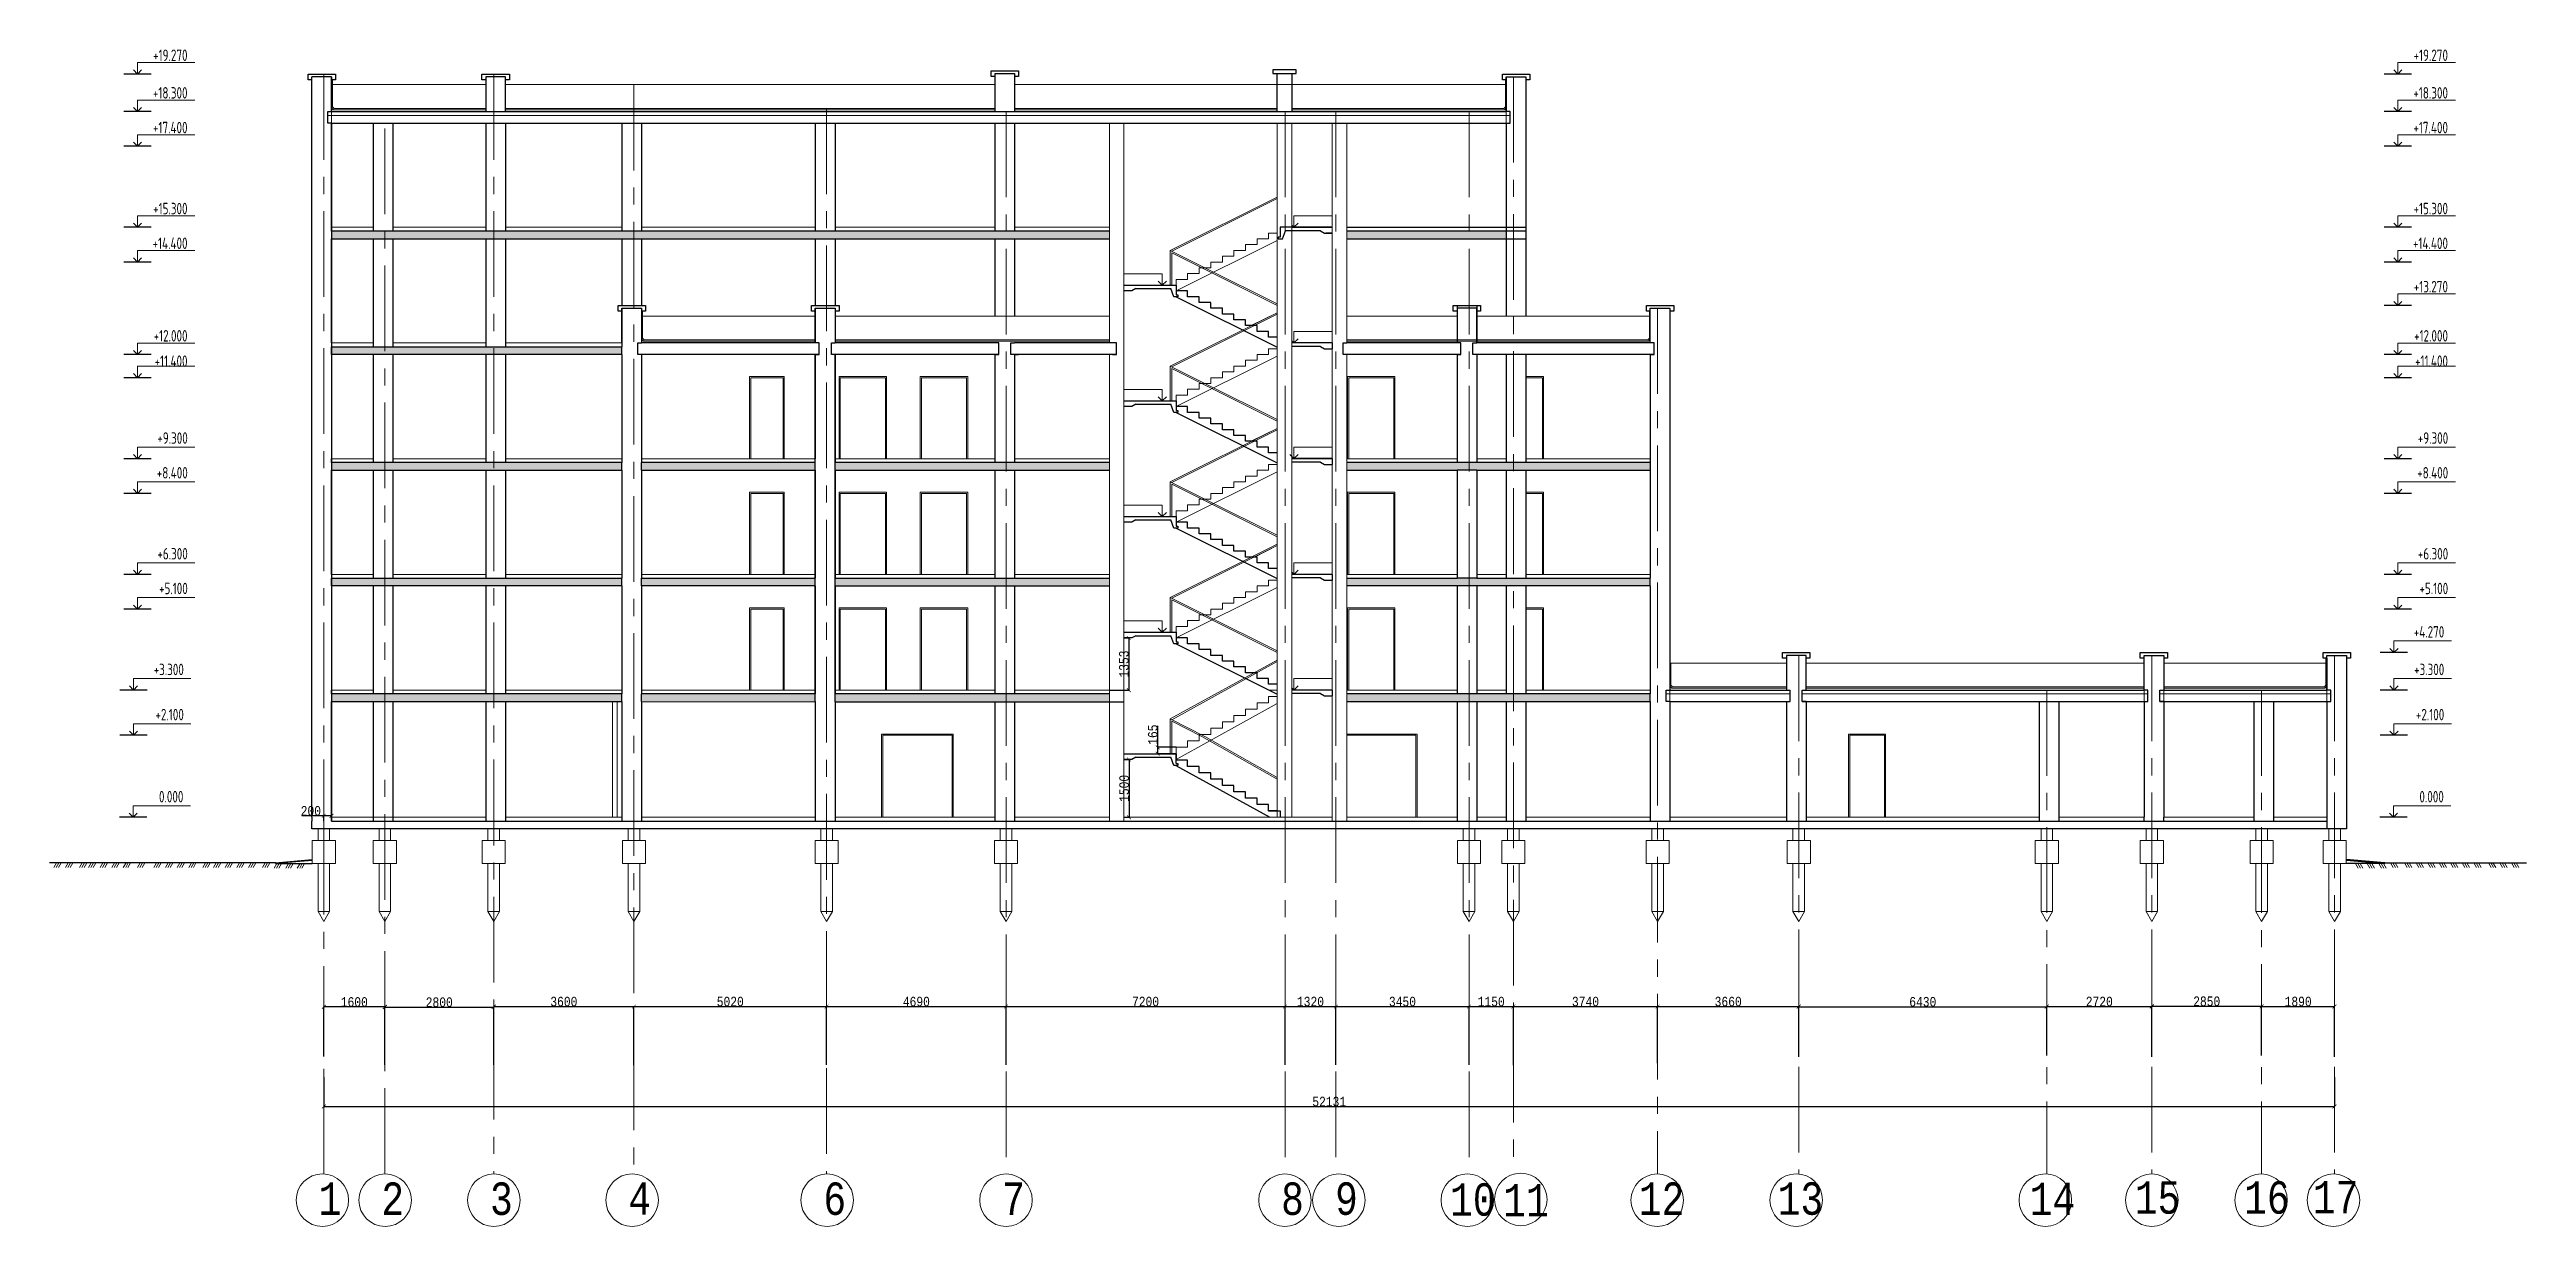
# Model space of a CAD drawing. Header units: millimetres. Extents: x -689206 to 4969298, y -1019800 to 703299.
# Drawn here: x 810978 to 875194, y -983997 to -953476 of the extents above; entities that cross this region are included whole.
import ezdxf

# ---------------------------------------------------------------- set-up
doc = ezdxf.new("R2010")
doc.units = ezdxf.units.MM
doc.linetypes.add('осеваяX2', pattern=[101.6, 63.5, -12.7, 12.7, -12.7])
doc.layers.add('РАЗМЕРЫ', color=7, linetype='Continuous', lineweight=9)
doc.layers.add('стены', color=7, linetype='Continuous', lineweight=20)
for name, color, linetype in [('разрез1-1', 7, 'Continuous'), ('разрез2-2', 7, 'Continuous'), ('сетка', 104, 'Continuous')]:
    doc.layers.add(name, color=color, linetype=linetype)
doc.styles.add('Аннотативный', font='isocteur.ttf', dxfattribs={"width": 0.7, "height": 250})
doc.dimstyles.new('Аннотативный', dxfattribs={"dimscale": 0, "dimtxt": 250, "dimasz": 100, "dimexe": 1.25, "dimexo": 0.625, "dimtad": 1, "dimdec": 0, "dimtxsty": 'Аннотативный', "dimblk": 'ARCHTICK', "dimcen": 2.5, "dimadec": 0, "dimazin": 0, "dimtfac": 1, "dimtdec": 0, "dimtmove": 0, "dimatfit": 3, "dimfxl": 1, "dimarcsym": 0})
pattern_1 = [(45, (763014.65, -417936.337), (33.6759605, 123.478522), [158.75, -31.75, 0, -31.75])]

msp = doc.modelspace()

# ---------------------------------------------------------------- texts
at = {"layer": 'РАЗМЕРЫ', "lineweight": 5, "ltscale": 35, "width": 7009.377, "attachment_point": 1, "style": 'Аннотативный'}
for s, insert, char_height in [('1', (817953.2, -982853.7), 841.3), ('2', (819580.6, -982854.7), 841.3), ('3', (822398.7, -982854.8), 841.3), ('4', (825983, -982853.1), 841.3), ('6', (831040.4, -982854.6), 841.3), ('7', (835677.5, -982854.8), 841.3), ('8', (842908, -982854.8), 841.3), ('9', (844306.8, -982853.3), 841.3), ('10', (847287.3, -982876.1), 841.28), ('11', (848666.5, -982893.2), 841.28), ('12', (852182, -982854.7), 841.28), ('13', (855781.8, -982851.5), 841.28), ('14', (862314.5, -982861.3), 841.28), ('15', (865040.8, -982823.8), 841.28), ('16', (867874.5, -982823.6), 841.28), ('17', (869657.4, -982814.7), 841.28)]:
    msp.add_mtext(s, dxfattribs=dict(at, insert=insert, char_height=char_height))
at = {"layer": 'разрез1-1', "lineweight": 30, "char_height": 297.819, "width": 1508.774, "attachment_point": 3, "style": 'Аннотативный'}
for s, insert in [('{\\fISOCPEUR|b0|i0|c204|p34;+19.270\\fISOCPEUR|b0|i0|c0|p34; }', (814555.8, -953476)), ('{\\fISOCPEUR|b0|i0|c204|p34;+19.270\\fISOCPEUR|b0|i0|c0|p34; }', (873159.2, -953476)), ('{\\fISOCPEUR|b0|i0|c204|p34;+18.300\\fISOCPEUR|b0|i0|c0|p34; }', (814555.8, -954451)), ('{\\fISOCPEUR|b0|i0|c204|p34;+18.300\\fISOCPEUR|b0|i0|c0|p34; }', (873159.2, -954451)), ('{\\fISOCPEUR|b0|i0|c204|p34;+17.400\\fISOCPEUR|b0|i0|c0|p34; }', (814555.8, -955351)), ('{\\fISOCPEUR|b0|i0|c204|p34;+17.400\\fISOCPEUR|b0|i0|c0|p34; }', (873159.2, -955351)), ('{\\fISOCPEUR|b0|i0|c204|p34;+15.300\\fISOCPEUR|b0|i0|c0|p34; }', (814555.8, -957451)), ('{\\fISOCPEUR|b0|i0|c204|p34;+15.300\\fISOCPEUR|b0|i0|c0|p34; }', (873159.2, -957451)), ('{\\fISOCPEUR|b0|i0|c204|p34;+14.400\\fISOCPEUR|b0|i0|c0|p34; }', (814555.8, -958351)), ('{\\fISOCPEUR|b0|i0|c204|p34;+14.400\\fISOCPEUR|b0|i0|c0|p34; }', (873159.2, -958351)), ('{\\fISOCPEUR|b0|i0|c204|p34;+13.270\\fISOCPEUR|b0|i0|c0|p34; }', (873159.2, -959476)), ('{\\fISOCPEUR|b0|i0|c204|p34;+12.000\\fISOCPEUR|b0|i0|c0|p34; }', (814555.8, -960751)), ('{\\fISOCPEUR|b0|i0|c204|p34;+12.000\\fISOCPEUR|b0|i0|c0|p34; }', (873159.2, -960751)), ('{\\fISOCPEUR|b0|i0|c204|p34;+11.400\\fISOCPEUR|b0|i0|c0|p34; }', (814555.8, -961408.5)), ('{\\fISOCPEUR|b0|i0|c204|p34;+11.400\\fISOCPEUR|b0|i0|c0|p34; }', (873159.2, -961408.5)), ('{\\fISOCPEUR|b0|i0|c204|p34;+9.300\\fISOCPEUR|b0|i0|c0|p34; }', (814561.9, -963402.9)), ('{\\fISOCPEUR|b0|i0|c204|p34;+9.300\\fISOCPEUR|b0|i0|c0|p34; }', (873165.3, -963402.9)), ('{\\fISOCPEUR|b0|i0|c204|p34;+8.400\\fISOCPEUR|b0|i0|c0|p34; }', (814561.9, -964302.9)), ('{\\fISOCPEUR|b0|i0|c204|p34;+8.400\\fISOCPEUR|b0|i0|c0|p34; }', (873165.3, -964302.9)), ('{\\fISOCPEUR|b0|i0|c204|p34;+6.300\\fISOCPEUR|b0|i0|c0|p34; }', (814561.9, -966402.9)), ('{\\fISOCPEUR|b0|i0|c204|p34;+6.300\\fISOCPEUR|b0|i0|c0|p34; }', (873165.3, -966402.9)), ('{\\fISOCPEUR|b0|i0|c204|p34;+5.100\\fISOCPEUR|b0|i0|c0|p34; }', (814561.9, -967302.9)), ('{\\fISOCPEUR|b0|i0|c204|p34;+5.100\\fISOCPEUR|b0|i0|c0|p34; }', (873165.3, -967302.9)), ('{\\fISOCPEUR|b0|i0|c204|p34;+4.270\\fISOCPEUR|b0|i0|c0|p34; }', (873063.4, -968427.9)), ('{\\fISOCPEUR|b0|i0|c204|p34;+3.300\\fISOCPEUR|b0|i0|c0|p34; }', (814460, -969402.9)), ('{\\fISOCPEUR|b0|i0|c204|p34;+3.300\\fISOCPEUR|b0|i0|c0|p34; }', (873063.4, -969402.9)), ('{\\fISOCPEUR|b0|i0|c204|p34;+2.100\\fISOCPEUR|b0|i0|c0|p34; }', (814460, -970572.9)), ('{\\fISOCPEUR|b0|i0|c204|p34;+2.100\\fISOCPEUR|b0|i0|c0|p34; }', (873063.4, -970572.9)), ('{\\fISOCPEUR|b0|i0|c204|p34;0.000\\fISOCPEUR|b0|i0|c0|p34; }', (814448.4, -972702.9)), ('{\\fISOCPEUR|b0|i0|c204|p34;0.000\\fISOCPEUR|b0|i0|c0|p34; }', (873051.8, -972702.9))]:
    msp.add_mtext(s, dxfattribs=dict(at, insert=insert))

# ---------------------------------------------------------------- blocks, each defined once
blk = doc.blocks.new('_ArchTick')
at = {"color": 0, "linetype": 'ByBlock', "const_width": 0.15}
blk.add_lwpolyline([(-0.5, -0.5), (0.5, 0.5)], dxfattribs=at)
blk = doc.blocks.new('*D4700')
at = {"layer": 'Defpoints', "color": 0, "lineweight": 30, "ltscale": 35, "transparency": 16777216}
for p in [(818089, -978302), (818089, -979589), (819670, -979589)]:
    blk.add_point(p, dxfattribs=at)
at = {"layer": 'РАЗМЕРЫ', "color": 0, "lineweight": -2, "ltscale": 35, "transparency": 16777216}
for p, q in [((818089, -979588), (818089, -978301)), ((819670, -978302), (818089, -978302)), ((819670, -979588), (819670, -978301))]:
    blk.add_line(p, q, dxfattribs=at)
at = {"layer": 'РАЗМЕРЫ', "color": 0, "lineweight": -2, "ltscale": 35, "transparency": 16777216, "xscale": 100, "yscale": 100, "zscale": 100, "rotation": 180}
blk.add_blockref('_ArchTick', (818089, -978302), dxfattribs=at)
at = {"layer": 'РАЗМЕРЫ', "color": 0, "lineweight": -2, "ltscale": 35, "transparency": 16777216, "xscale": 100, "yscale": 100, "zscale": 100}
blk.add_blockref('_ArchTick', (819670, -978302), dxfattribs=at)
at = {"layer": 'РАЗМЕРЫ', "color": 0, "lineweight": 5, "ltscale": 35, "transparency": 16777216, "insert": (818880, -978177), "char_height": 250, "attachment_point": 5, "style": 'Аннотативный'}
blk.add_mtext('1600', dxfattribs=at)
blk = doc.blocks.new('*D4701')
at = {"layer": 'Defpoints', "color": 0, "lineweight": 30, "ltscale": 35, "transparency": 16777216}
for p in [(822494, -978309), (819670, -979810), (822494, -979810)]:
    blk.add_point(p, dxfattribs=at)
at = {"layer": 'РАЗМЕРЫ', "color": 0, "lineweight": -2, "ltscale": 35, "transparency": 16777216}
for p, q in [((819670, -979809), (819670, -978308)), ((819670, -978309), (822494, -978309)), ((822494, -979809), (822494, -978308))]:
    blk.add_line(p, q, dxfattribs=at)
at = {"layer": 'РАЗМЕРЫ', "color": 0, "lineweight": -2, "ltscale": 35, "transparency": 16777216, "xscale": 100, "yscale": 100, "zscale": 100, "rotation": 180}
blk.add_blockref('_ArchTick', (819670, -978309), dxfattribs=at)
at = {"layer": 'РАЗМЕРЫ', "color": 0, "lineweight": -2, "ltscale": 35, "transparency": 16777216, "xscale": 100, "yscale": 100, "zscale": 100}
blk.add_blockref('_ArchTick', (822494, -978309), dxfattribs=at)
at = {"layer": 'РАЗМЕРЫ', "color": 0, "lineweight": 5, "ltscale": 35, "transparency": 16777216, "insert": (821082, -978183), "char_height": 250, "attachment_point": 5, "style": 'Аннотативный'}
blk.add_mtext('2800', dxfattribs=at)
blk = doc.blocks.new('*D4702')
at = {"layer": 'Defpoints', "color": 0, "lineweight": 30, "ltscale": 35, "transparency": 16777216}
for p in [(822494, -978293), (826129, -978293), (826129, -979813)]:
    blk.add_point(p, dxfattribs=at)
at = {"layer": 'РАЗМЕРЫ', "color": 0, "lineweight": -2, "ltscale": 35, "transparency": 16777216}
for p, q in [((822494, -978292), (822494, -978292)), ((822494, -978293), (826129, -978293)), ((826129, -979812), (826129, -978292))]:
    blk.add_line(p, q, dxfattribs=at)
at = {"layer": 'РАЗМЕРЫ', "color": 0, "lineweight": -2, "ltscale": 35, "transparency": 16777216, "xscale": 100, "yscale": 100, "zscale": 100, "rotation": 180}
blk.add_blockref('_ArchTick', (822494, -978293), dxfattribs=at)
at = {"layer": 'РАЗМЕРЫ', "color": 0, "lineweight": -2, "ltscale": 35, "transparency": 16777216, "xscale": 100, "yscale": 100, "zscale": 100}
blk.add_blockref('_ArchTick', (826129, -978293), dxfattribs=at)
at = {"layer": 'РАЗМЕРЫ', "color": 0, "lineweight": 5, "ltscale": 35, "transparency": 16777216, "insert": (824312, -978167), "char_height": 250, "attachment_point": 5, "style": 'Аннотативный'}
blk.add_mtext('3600', dxfattribs=at)
blk = doc.blocks.new('*D4703')
at = {"layer": 'Defpoints', "color": 0, "lineweight": 30, "ltscale": 35, "transparency": 16777216}
for p in [(826129, -978293), (831125, -978293), (831125, -979809)]:
    blk.add_point(p, dxfattribs=at)
at = {"layer": 'РАЗМЕРЫ', "color": 0, "lineweight": -2, "ltscale": 35, "transparency": 16777216}
for p, q in [((826129, -978292), (826129, -978292)), ((826129, -978293), (831125, -978293)), ((831125, -979808), (831125, -978292))]:
    blk.add_line(p, q, dxfattribs=at)
at = {"layer": 'РАЗМЕРЫ', "color": 0, "lineweight": -2, "ltscale": 35, "transparency": 16777216, "xscale": 100, "yscale": 100, "zscale": 100, "rotation": 180}
blk.add_blockref('_ArchTick', (826129, -978293), dxfattribs=at)
at = {"layer": 'РАЗМЕРЫ', "color": 0, "lineweight": -2, "ltscale": 35, "transparency": 16777216, "xscale": 100, "yscale": 100, "zscale": 100}
blk.add_blockref('_ArchTick', (831125, -978293), dxfattribs=at)
at = {"layer": 'РАЗМЕРЫ', "color": 0, "lineweight": 5, "ltscale": 35, "transparency": 16777216, "insert": (828627, -978167), "char_height": 250, "attachment_point": 5, "style": 'Аннотативный'}
blk.add_mtext('5020', dxfattribs=at)
blk = doc.blocks.new('*D4704')
at = {"layer": 'Defpoints', "color": 0, "lineweight": 30, "ltscale": 35, "transparency": 16777216}
for p in [(831125, -978293), (835776, -978293), (835776, -979808)]:
    blk.add_point(p, dxfattribs=at)
at = {"layer": 'РАЗМЕРЫ', "color": 0, "lineweight": -2, "ltscale": 35, "transparency": 16777216}
for p, q in [((831125, -978292), (831125, -978292)), ((831125, -978293), (835776, -978293)), ((835776, -979808), (835776, -978292))]:
    blk.add_line(p, q, dxfattribs=at)
at = {"layer": 'РАЗМЕРЫ', "color": 0, "lineweight": -2, "ltscale": 35, "transparency": 16777216, "xscale": 100, "yscale": 100, "zscale": 100, "rotation": 180}
blk.add_blockref('_ArchTick', (831125, -978293), dxfattribs=at)
at = {"layer": 'РАЗМЕРЫ', "color": 0, "lineweight": -2, "ltscale": 35, "transparency": 16777216, "xscale": 100, "yscale": 100, "zscale": 100}
blk.add_blockref('_ArchTick', (835776, -978293), dxfattribs=at)
at = {"layer": 'РАЗМЕРЫ', "color": 0, "lineweight": 5, "ltscale": 35, "transparency": 16777216, "insert": (833451, -978167), "char_height": 250, "attachment_point": 5, "style": 'Аннотативный'}
blk.add_mtext('4690', dxfattribs=at)
blk = doc.blocks.new('*D4705')
at = {"layer": 'Defpoints', "color": 0, "lineweight": 30, "ltscale": 35, "transparency": 16777216}
for p in [(835776, -978293), (843009, -978293), (843009, -979808)]:
    blk.add_point(p, dxfattribs=at)
at = {"layer": 'РАЗМЕРЫ', "color": 0, "lineweight": -2, "ltscale": 35, "transparency": 16777216}
for p, q in [((835776, -978292), (835776, -978292)), ((835776, -978293), (843009, -978293)), ((843009, -979808), (843009, -978292))]:
    blk.add_line(p, q, dxfattribs=at)
at = {"layer": 'РАЗМЕРЫ', "color": 0, "lineweight": -2, "ltscale": 35, "transparency": 16777216, "xscale": 100, "yscale": 100, "zscale": 100, "rotation": 180}
blk.add_blockref('_ArchTick', (835776, -978293), dxfattribs=at)
at = {"layer": 'РАЗМЕРЫ', "color": 0, "lineweight": -2, "ltscale": 35, "transparency": 16777216, "xscale": 100, "yscale": 100, "zscale": 100}
blk.add_blockref('_ArchTick', (843009, -978293), dxfattribs=at)
at = {"layer": 'РАЗМЕРЫ', "color": 0, "lineweight": 5, "ltscale": 35, "transparency": 16777216, "insert": (839393, -978167), "char_height": 250, "attachment_point": 5, "style": 'Аннотативный'}
blk.add_mtext('7200', dxfattribs=at)
blk = doc.blocks.new('*D4706')
at = {"layer": 'Defpoints', "color": 0, "lineweight": 30, "ltscale": 35, "transparency": 16777216}
for p in [(843009, -978293), (844329, -978293), (844329, -979808)]:
    blk.add_point(p, dxfattribs=at)
at = {"layer": 'РАЗМЕРЫ', "color": 0, "lineweight": -2, "ltscale": 35, "transparency": 16777216}
for p, q in [((843009, -978292), (843009, -978292)), ((843009, -978293), (844329, -978293)), ((844329, -979808), (844329, -978292))]:
    blk.add_line(p, q, dxfattribs=at)
at = {"layer": 'РАЗМЕРЫ', "color": 0, "lineweight": -2, "ltscale": 35, "transparency": 16777216, "xscale": 100, "yscale": 100, "zscale": 100, "rotation": 180}
blk.add_blockref('_ArchTick', (843009, -978293), dxfattribs=at)
at = {"layer": 'РАЗМЕРЫ', "color": 0, "lineweight": -2, "ltscale": 35, "transparency": 16777216, "xscale": 100, "yscale": 100, "zscale": 100}
blk.add_blockref('_ArchTick', (844329, -978293), dxfattribs=at)
at = {"layer": 'РАЗМЕРЫ', "color": 0, "lineweight": 5, "ltscale": 35, "transparency": 16777216, "insert": (843669, -978167), "char_height": 250, "attachment_point": 5, "style": 'Аннотативный'}
blk.add_mtext('1320', dxfattribs=at)
blk = doc.blocks.new('*D4707')
at = {"layer": 'Defpoints', "color": 0, "lineweight": 30, "ltscale": 35, "transparency": 16777216}
for p in [(844329, -978293), (847779, -978293), (847779, -979808)]:
    blk.add_point(p, dxfattribs=at)
at = {"layer": 'РАЗМЕРЫ', "color": 0, "lineweight": -2, "ltscale": 35, "transparency": 16777216}
for p, q in [((844329, -978292), (844329, -978292)), ((844329, -978293), (847779, -978293)), ((847779, -979808), (847779, -978292))]:
    blk.add_line(p, q, dxfattribs=at)
at = {"layer": 'РАЗМЕРЫ', "color": 0, "lineweight": -2, "ltscale": 35, "transparency": 16777216, "xscale": 100, "yscale": 100, "zscale": 100, "rotation": 180}
blk.add_blockref('_ArchTick', (844329, -978293), dxfattribs=at)
at = {"layer": 'РАЗМЕРЫ', "color": 0, "lineweight": -2, "ltscale": 35, "transparency": 16777216, "xscale": 100, "yscale": 100, "zscale": 100}
blk.add_blockref('_ArchTick', (847779, -978293), dxfattribs=at)
at = {"layer": 'РАЗМЕРЫ', "color": 0, "lineweight": 5, "ltscale": 35, "transparency": 16777216, "insert": (846054, -978167), "char_height": 250, "attachment_point": 5, "style": 'Аннотативный'}
blk.add_mtext('3450', dxfattribs=at)
blk = doc.blocks.new('*D4708')
at = {"layer": 'Defpoints', "color": 0, "lineweight": 30, "ltscale": 35, "transparency": 16777216}
for p in [(847779, -978293), (848929, -978293), (848929, -979814)]:
    blk.add_point(p, dxfattribs=at)
at = {"layer": 'РАЗМЕРЫ', "color": 0, "lineweight": -2, "ltscale": 35, "transparency": 16777216}
for p, q in [((847779, -978292), (847779, -978292)), ((847779, -978293), (848929, -978293)), ((848929, -979813), (848929, -978292))]:
    blk.add_line(p, q, dxfattribs=at)
at = {"layer": 'РАЗМЕРЫ', "color": 0, "lineweight": -2, "ltscale": 35, "transparency": 16777216, "xscale": 100, "yscale": 100, "zscale": 100, "rotation": 180}
blk.add_blockref('_ArchTick', (847779, -978293), dxfattribs=at)
at = {"layer": 'РАЗМЕРЫ', "color": 0, "lineweight": -2, "ltscale": 35, "transparency": 16777216, "xscale": 100, "yscale": 100, "zscale": 100}
blk.add_blockref('_ArchTick', (848929, -978293), dxfattribs=at)
at = {"layer": 'РАЗМЕРЫ', "color": 0, "lineweight": 5, "ltscale": 35, "transparency": 16777216, "insert": (848354, -978167), "char_height": 250, "attachment_point": 5, "style": 'Аннотативный'}
blk.add_mtext('1150', dxfattribs=at)
blk = doc.blocks.new('*D4709')
at = {"layer": 'Defpoints', "color": 0, "lineweight": 30, "ltscale": 35, "transparency": 16777216}
for p in [(848929, -978293), (852669, -978293), (852669, -979766)]:
    blk.add_point(p, dxfattribs=at)
at = {"layer": 'РАЗМЕРЫ', "color": 0, "lineweight": -2, "ltscale": 35, "transparency": 16777216}
for p, q in [((848929, -978292), (848929, -978292)), ((848929, -978293), (852669, -978293)), ((852669, -979765), (852669, -978292))]:
    blk.add_line(p, q, dxfattribs=at)
at = {"layer": 'РАЗМЕРЫ', "color": 0, "lineweight": -2, "ltscale": 35, "transparency": 16777216, "xscale": 100, "yscale": 100, "zscale": 100, "rotation": 180}
blk.add_blockref('_ArchTick', (848929, -978293), dxfattribs=at)
at = {"layer": 'РАЗМЕРЫ', "color": 0, "lineweight": -2, "ltscale": 35, "transparency": 16777216, "xscale": 100, "yscale": 100, "zscale": 100}
blk.add_blockref('_ArchTick', (852669, -978293), dxfattribs=at)
at = {"layer": 'РАЗМЕРЫ', "color": 0, "lineweight": 5, "ltscale": 35, "transparency": 16777216, "insert": (850799, -978167), "char_height": 250, "attachment_point": 5, "style": 'Аннотативный'}
blk.add_mtext('3740', dxfattribs=at)
blk = doc.blocks.new('*D4710')
at = {"layer": 'Defpoints', "color": 0, "lineweight": 30, "ltscale": 35, "transparency": 16777216}
for p in [(852669, -978293), (856329, -978293), (856329, -979600)]:
    blk.add_point(p, dxfattribs=at)
at = {"layer": 'РАЗМЕРЫ', "color": 0, "lineweight": -2, "ltscale": 35, "transparency": 16777216}
for p, q in [((852669, -978292), (852669, -978292)), ((852669, -978293), (856329, -978293)), ((856329, -979600), (856329, -978292))]:
    blk.add_line(p, q, dxfattribs=at)
at = {"layer": 'РАЗМЕРЫ', "color": 0, "lineweight": -2, "ltscale": 35, "transparency": 16777216, "xscale": 100, "yscale": 100, "zscale": 100, "rotation": 180}
blk.add_blockref('_ArchTick', (852669, -978293), dxfattribs=at)
at = {"layer": 'РАЗМЕРЫ', "color": 0, "lineweight": -2, "ltscale": 35, "transparency": 16777216, "xscale": 100, "yscale": 100, "zscale": 100}
blk.add_blockref('_ArchTick', (856329, -978293), dxfattribs=at)
at = {"layer": 'РАЗМЕРЫ', "color": 0, "lineweight": 5, "ltscale": 35, "transparency": 16777216, "insert": (854499, -978167), "char_height": 250, "attachment_point": 5, "style": 'Аннотативный'}
blk.add_mtext('3660', dxfattribs=at)
blk = doc.blocks.new('*D4711')
at = {"layer": 'Defpoints', "color": 0, "lineweight": 30, "ltscale": 35, "transparency": 16777216}
for p in [(856329, -978292), (862759, -978297), (862759, -979567)]:
    blk.add_point(p, dxfattribs=at)
at = {"layer": 'РАЗМЕРЫ', "color": 0, "lineweight": -2, "ltscale": 35, "transparency": 16777216}
for p, q in [((856329, -978292), (856329, -978299)), ((856329, -978297), (862759, -978297)), ((862759, -979567), (862759, -978296))]:
    blk.add_line(p, q, dxfattribs=at)
at = {"layer": 'РАЗМЕРЫ', "color": 0, "lineweight": -2, "ltscale": 35, "transparency": 16777216, "xscale": 100, "yscale": 100, "zscale": 100, "rotation": 180}
blk.add_blockref('_ArchTick', (856329, -978297), dxfattribs=at)
at = {"layer": 'РАЗМЕРЫ', "color": 0, "lineweight": -2, "ltscale": 35, "transparency": 16777216, "xscale": 100, "yscale": 100, "zscale": 100}
blk.add_blockref('_ArchTick', (862759, -978297), dxfattribs=at)
at = {"layer": 'РАЗМЕРЫ', "color": 0, "lineweight": 5, "ltscale": 35, "transparency": 16777216, "insert": (859544, -978172), "char_height": 250, "attachment_point": 5, "style": 'Аннотативный'}
blk.add_mtext('6430', dxfattribs=at)
blk = doc.blocks.new('*D4712')
at = {"layer": 'Defpoints', "color": 0, "lineweight": 30, "ltscale": 35, "transparency": 16777216}
for p in [(862759, -978292), (865481, -978292), (865481, -979599)]:
    blk.add_point(p, dxfattribs=at)
at = {"layer": 'РАЗМЕРЫ', "color": 0, "lineweight": -2, "ltscale": 35, "transparency": 16777216}
for p, q in [((862759, -978292), (862759, -978293)), ((862759, -978292), (865481, -978292)), ((865481, -979598), (865481, -978291))]:
    blk.add_line(p, q, dxfattribs=at)
at = {"layer": 'РАЗМЕРЫ', "color": 0, "lineweight": -2, "ltscale": 35, "transparency": 16777216, "xscale": 100, "yscale": 100, "zscale": 100, "rotation": 180}
blk.add_blockref('_ArchTick', (862759, -978292), dxfattribs=at)
at = {"layer": 'РАЗМЕРЫ', "color": 0, "lineweight": -2, "ltscale": 35, "transparency": 16777216, "xscale": 100, "yscale": 100, "zscale": 100}
blk.add_blockref('_ArchTick', (865481, -978292), dxfattribs=at)
at = {"layer": 'РАЗМЕРЫ', "color": 0, "lineweight": 5, "ltscale": 35, "transparency": 16777216, "insert": (864120, -978166), "char_height": 250, "attachment_point": 5, "style": 'Аннотативный'}
blk.add_mtext('2720', dxfattribs=at)
blk = doc.blocks.new('*D4713')
at = {"layer": 'Defpoints', "color": 0, "lineweight": 30, "ltscale": 35, "transparency": 16777216}
for p in [(865481, -978292), (868329, -978284), (868329, -979567)]:
    blk.add_point(p, dxfattribs=at)
at = {"layer": 'РАЗМЕРЫ', "color": 0, "lineweight": -2, "ltscale": 35, "transparency": 16777216}
for p, q in [((865481, -978291), (865481, -978283)), ((865481, -978284), (868329, -978284)), ((868329, -979567), (868329, -978283))]:
    blk.add_line(p, q, dxfattribs=at)
at = {"layer": 'РАЗМЕРЫ', "color": 0, "lineweight": -2, "ltscale": 35, "transparency": 16777216, "xscale": 100, "yscale": 100, "zscale": 100, "rotation": 180}
blk.add_blockref('_ArchTick', (865481, -978284), dxfattribs=at)
at = {"layer": 'РАЗМЕРЫ', "color": 0, "lineweight": -2, "ltscale": 35, "transparency": 16777216, "xscale": 100, "yscale": 100, "zscale": 100}
blk.add_blockref('_ArchTick', (868329, -978284), dxfattribs=at)
at = {"layer": 'РАЗМЕРЫ', "color": 0, "lineweight": 5, "ltscale": 35, "transparency": 16777216, "insert": (866905, -978159), "char_height": 250, "attachment_point": 5, "style": 'Аннотативный'}
blk.add_mtext('2850', dxfattribs=at)
blk = doc.blocks.new('*D4698')
at = {"layer": 'Defpoints', "color": 0, "lineweight": 30, "ltscale": 35, "transparency": 16777216}
for p in [(868329, -978291), (870220, -978291), (870220, -979598)]:
    blk.add_point(p, dxfattribs=at)
at = {"layer": 'РАЗМЕРЫ', "color": 0, "lineweight": -2, "ltscale": 35, "transparency": 16777216}
for p, q in [((868329, -978291), (868329, -978292)), ((868329, -978291), (870220, -978291)), ((870220, -979597), (870220, -978289))]:
    blk.add_line(p, q, dxfattribs=at)
at = {"layer": 'РАЗМЕРЫ', "color": 0, "lineweight": -2, "ltscale": 35, "transparency": 16777216, "xscale": 100, "yscale": 100, "zscale": 100, "rotation": 180}
blk.add_blockref('_ArchTick', (868329, -978291), dxfattribs=at)
at = {"layer": 'РАЗМЕРЫ', "color": 0, "lineweight": -2, "ltscale": 35, "transparency": 16777216, "xscale": 100, "yscale": 100, "zscale": 100}
blk.add_blockref('_ArchTick', (870220, -978291), dxfattribs=at)
at = {"layer": 'РАЗМЕРЫ', "color": 0, "lineweight": 5, "ltscale": 35, "transparency": 16777216, "insert": (869275, -978165), "char_height": 250, "attachment_point": 5, "style": 'Аннотативный'}
blk.add_mtext('1890', dxfattribs=at)
blk = doc.blocks.new('*D4699')
at = {"layer": 'Defpoints', "color": 0, "lineweight": 30, "ltscale": 35, "transparency": 16777216}
for p in [(818089, -980124), (870220, -980124), (870220, -980885)]:
    blk.add_point(p, dxfattribs=at)
at = {"layer": 'РАЗМЕРЫ', "color": 0, "lineweight": -2, "ltscale": 35, "transparency": 16777216}
for p, q in [((818089, -980124), (818089, -980886)), ((870220, -980124), (870220, -980886)), ((818089, -980885), (870220, -980885))]:
    blk.add_line(p, q, dxfattribs=at)
at = {"layer": 'РАЗМЕРЫ', "color": 0, "lineweight": -2, "ltscale": 35, "transparency": 16777216, "xscale": 100, "yscale": 100, "zscale": 100, "rotation": 180}
blk.add_blockref('_ArchTick', (818089, -980885), dxfattribs=at)
at = {"layer": 'РАЗМЕРЫ', "color": 0, "lineweight": -2, "ltscale": 35, "transparency": 16777216, "xscale": 100, "yscale": 100, "zscale": 100}
blk.add_blockref('_ArchTick', (870220, -980885), dxfattribs=at)
at = {"layer": 'РАЗМЕРЫ', "color": 0, "lineweight": 5, "ltscale": 35, "transparency": 16777216, "insert": (844155, -980759), "char_height": 250, "attachment_point": 5, "style": 'Аннотативный'}
blk.add_mtext('52131', dxfattribs=at)
blk = doc.blocks.new('*D4714')
at = {"layer": 'Defpoints', "color": 0, "lineweight": 30, "ltscale": 35, "transparency": 16777216}
for p in [(838834, -968736), (838834, -970089), (838958, -970089)]:
    blk.add_point(p, dxfattribs=at)
at = {"layer": 'РАЗМЕРЫ', "color": 0, "lineweight": -2, "ltscale": 35, "transparency": 16777216}
for p, q in [((838835, -968736), (838960, -968736)), ((838958, -968736), (838958, -970089)), ((838835, -970089), (838960, -970089))]:
    blk.add_line(p, q, dxfattribs=at)
at = {"layer": 'РАЗМЕРЫ', "color": 0, "lineweight": -2, "ltscale": 35, "transparency": 16777216, "xscale": 100, "yscale": 100, "zscale": 100}
for p, rotation in [((838958, -968736), 90), ((838958, -970089), 270)]:
    blk.add_blockref('_ArchTick', p, dxfattribs=dict(at, rotation=rotation))
at = {"layer": 'РАЗМЕРЫ', "color": 0, "lineweight": 30, "ltscale": 35, "transparency": 16777216, "insert": (838833, -969412), "char_height": 250, "attachment_point": 5, "rotation": 90, "style": 'Аннотативный'}
blk.add_mtext('1353', dxfattribs=at)
blk = doc.blocks.new('*D4716')
at = {"layer": 'Defpoints', "color": 0, "lineweight": 30, "ltscale": 35, "transparency": 16777216}
for p in [(838834, -971886), (838834, -973386), (838965, -973386)]:
    blk.add_point(p, dxfattribs=at)
at = {"layer": 'РАЗМЕРЫ', "color": 0, "lineweight": -2, "ltscale": 35, "transparency": 16777216}
for p, q in [((838835, -971886), (838966, -971886)), ((838965, -971886), (838965, -973386)), ((838835, -973386), (838966, -973386))]:
    blk.add_line(p, q, dxfattribs=at)
at = {"layer": 'РАЗМЕРЫ', "color": 0, "lineweight": -2, "ltscale": 35, "transparency": 16777216, "xscale": 100, "yscale": 100, "zscale": 100}
for p, rotation in [((838965, -971886), 90), ((838965, -973386), 270)]:
    blk.add_blockref('_ArchTick', p, dxfattribs=dict(at, rotation=rotation))
at = {"layer": 'РАЗМЕРЫ', "color": 0, "lineweight": 30, "ltscale": 35, "transparency": 16777216, "insert": (838839, -972636), "char_height": 250, "attachment_point": 5, "rotation": 90, "style": 'Аннотативный'}
blk.add_mtext('1500', dxfattribs=at)
blk = doc.blocks.new('*D4718')
at = {"layer": 'Defpoints', "color": 0, "lineweight": 30, "ltscale": 35, "transparency": 16777216}
for p in [(839708, -971571), (840184, -971571), (840184, -971736)]:
    blk.add_point(p, dxfattribs=at)
at = {"layer": 'РАЗМЕРЫ', "color": 0, "lineweight": -2, "ltscale": 35, "transparency": 16777216}
for p, q in [((840184, -971571), (839707, -971571)), ((839708, -971571), (839708, -971015)), ((839708, -971736), (839708, -971571)), ((840184, -971736), (839707, -971736))]:
    blk.add_line(p, q, dxfattribs=at)
at = {"layer": 'РАЗМЕРЫ', "color": 0, "lineweight": -2, "ltscale": 35, "transparency": 16777216, "xscale": 100, "yscale": 100, "zscale": 100}
for p, rotation in [((839708, -971571), 90), ((839708, -971736), 270)]:
    blk.add_blockref('_ArchTick', p, dxfattribs=dict(at, rotation=rotation))
at = {"layer": 'РАЗМЕРЫ', "color": 0, "lineweight": 30, "ltscale": 35, "transparency": 16777216, "insert": (839582, -971243), "char_height": 250, "attachment_point": 5, "rotation": 90, "style": 'Аннотативный'}
blk.add_mtext('165', dxfattribs=at)
blk = doc.blocks.new('*D4721')
at = {"layer": 'Defpoints', "color": 0, "lineweight": 5, "ltscale": 35, "transparency": 16777216}
for p in [(818089, -973346), (818089, -973486), (818289, -973486)]:
    blk.add_point(p, dxfattribs=at)
at = {"layer": 'РАЗМЕРЫ', "color": 0, "lineweight": -2, "ltscale": 35, "transparency": 16777216}
for p, q in [((818089, -973346), (817516, -973346)), ((818089, -973486), (818089, -973345)), ((818289, -973346), (818089, -973346)), ((818289, -973486), (818289, -973345))]:
    blk.add_line(p, q, dxfattribs=at)
at = {"layer": 'РАЗМЕРЫ', "color": 0, "lineweight": -2, "ltscale": 35, "transparency": 16777216, "xscale": 100, "yscale": 100, "zscale": 100, "rotation": 180}
blk.add_blockref('_ArchTick', (818089, -973346), dxfattribs=at)
at = {"layer": 'РАЗМЕРЫ', "color": 0, "lineweight": -2, "ltscale": 35, "transparency": 16777216, "xscale": 100, "yscale": 100, "zscale": 100}
blk.add_blockref('_ArchTick', (818289, -973346), dxfattribs=at)
at = {"layer": 'РАЗМЕРЫ', "color": 0, "lineweight": 5, "ltscale": 35, "transparency": 16777216, "insert": (817753, -973221), "char_height": 250, "attachment_point": 5, "style": 'Аннотативный'}
blk.add_mtext('200', dxfattribs=at)

# ---------------------------------------------------------------- dimensions: what is measured, and where the dimension line sits
at = {"layer": 'РАЗМЕРЫ', "lineweight": 30, "ltscale": 35}
for base, p1, p2, picture, middle in [((838958.4, -970088.6), (838834.4, -968735.8), (838834.4, -970088.6), '*D4714', (838832.7, -969412.2)), ((839707.8, -971571.3), (840184.4, -971736.3), (840184.4, -971571.3), '*D4718', (839582.2, -971243.2)), ((838965.1, -973386.3), (838834.4, -971886.3), (838834.4, -973386.3), '*D4716', (838839.5, -972636.3))]:
    dim = msp.add_linear_dim(base=base, p1=p1, p2=p2, angle=90, dimstyle='Аннотативный', dxfattribs=at)
    dim.commit()
    dim.dimension.update_dxf_attribs({"geometry": picture, "text_midpoint": middle})
at = {"layer": 'РАЗМЕРЫ', "lineweight": 5, "ltscale": 35}
for base, p1, p2, picture, middle in [((818089.5, -973346.3), (818289.5, -973486.3), (818089.5, -973486.3), '*D4721', (817752.6, -973220.6)), ((844328.8, -978293), (843008.9, -978293), (844328.8, -979808.2), '*D4706', (843668.8, -978167.4)), ((847778.9, -978293), (844328.8, -978293), (847778.9, -979808.2), '*D4707', (846053.8, -978167.4)), ((848928.6, -978293), (847778.9, -978293), (848928.6, -979814), '*D4708', (848353.7, -978167.4)), ((852668.9, -978293), (848928.6, -978293), (852668.9, -979765.6), '*D4709', (850798.8, -978167.4)), ((856328.8, -978293), (852668.9, -978293), (856328.8, -979600.5), '*D4710', (854498.9, -978167.4))]:
    dim = msp.add_linear_dim(base=base, p1=p1, p2=p2, dimstyle='Аннотативный', dxfattribs=at)
    dim.commit()
    dim.dimension.update_dxf_attribs({"geometry": picture, "text_midpoint": middle})
for base, p1, p2, text, picture, middle in [((818089.5, -978302.2), (819670.4, -979588.9), (818089.5, -979588.9), '1600', '*D4700', (818879.9, -978302.2)), ((868328.8, -978284.2), (865481.1, -978291.8), (868328.8, -979567.5), '2850', '*D4713', (866905, -978284.2)), ((822494.5, -978308.8), (819670.4, -979809.5), (822494.5, -979809.5), '2800', '*D4701', (821082.4, -978308.8))]:
    dim = msp.add_linear_dim(base=base, p1=p1, p2=p2, text=text, dimstyle='Аннотативный', dxfattribs=at)
    dim.commit()
    dim.dimension.update_dxf_attribs({"geometry": picture, "text_midpoint": middle, "dimtype": 160})
for base, p1, p2, text, picture, middle in [((826128.8, -978293), (822494.5, -978293), (826128.8, -979812.8), '3600', '*D4702', (824311.6, -978167.4)), ((831124.9, -978293), (826128.8, -978293), (831124.9, -979808.8), '5020', '*D4703', (828626.9, -978167.4)), ((835776.2, -978293), (831124.9, -978293), (835776.2, -979808.2), '4690', '*D4704', (833450.6, -978167.4)), ((843008.9, -978293), (835776.2, -978293), (843008.9, -979808.2), '7200', '*D4705', (839392.5, -978167.4)), ((865481.1, -978291.8), (862758.7, -978291.8), (865481.1, -979599), '2720', '*D4712', (864119.9, -978166.1)), ((870220.3, -978290.5), (868328.8, -978290.5), (870220.3, -979597.6), '1890', '*D4698', (869274.6, -978164.9))]:
    dim = msp.add_linear_dim(base=base, p1=p1, p2=p2, text=text, dimstyle='Аннотативный', dxfattribs=at)
    dim.commit()
    dim.dimension.update_dxf_attribs({"geometry": picture, "text_midpoint": middle})
for base, p1, p2, picture, middle in [((862758.7, -978297.3), (856328.8, -978291.8), (862758.7, -979567.5), '*D4711', (859543.7, -978297.3)), ((870220.3, -980885.1), (818089.5, -980123.7), (870220.3, -980123.7), '*D4699', (844154.9, -980885.1))]:
    dim = msp.add_linear_dim(base=base, p1=p1, p2=p2, dimstyle='Аннотативный', dxfattribs=at)
    dim.commit()
    dim.dimension.update_dxf_attribs({"geometry": picture, "text_midpoint": middle, "dimtype": 160})

# ---------------------------------------------------------------- hatches: boundary and pattern name
at = {"layer": 'РАЗМЕРЫ', "lineweight": 15, "ltscale": 35}
h = msp.add_hatch(dxfattribs=at)
h.set_pattern_fill('ANSI36', color=256, scale=20)
h.set_pattern_definition(pattern_1)
h.paths.add_polyline_path([(825818.8, -961186.3), (818289.5, -961186.3), (818289.5, -961386.3), (825818.8, -961386.3)])
h.paths.add_polyline_path([(838454.4, -958189.1), (818289.5, -958186.3), (818289.5, -958386.3), (838454.4, -958386.3)])
h.paths.add_polyline_path([(848746.2, -958186.3), (844614.4, -958186.3), (844614.4, -958386.3), (848746.2, -958386.3)])
at = {"layer": 'РАЗМЕРЫ', "lineweight": 25, "ltscale": 35}
h = msp.add_hatch(dxfattribs=at)
h.set_pattern_fill('ANSI36', color=256, scale=20)
h.set_pattern_definition(pattern_1)
h.paths.add_polyline_path([(825818.8, -970186.6), (818289.5, -970186.3), (818289.5, -970386.3), (825818.8, -970387.2), (825818.8, -970386.3)])
h.paths.add_polyline_path([(830828.9, -970186.8), (826328.8, -970186.7), (826328.8, -970386.3), (826328.8, -970387.2), (830828.9, -970387.7)])
h.paths.add_polyline_path([(838454.4, -970187.1), (831346.9, -970186.9), (831346.9, -970387.8), (838454.4, -970388.6)])
h.paths.add_polyline_path([(838454.4, -967188.7), (831346.9, -967187.9), (831346.9, -967387.9), (838454.4, -967388.7)])
h.paths.add_polyline_path([(830828.9, -967187.8), (826328.8, -967187.3), (826328.8, -967387.3), (830828.9, -967387.8)])
h.paths.add_polyline_path([(825818.8, -967187.2), (818289.5, -967186.3), (818289.5, -967386.3), (825818.8, -967387.2), (825818.8, -967386.3)])
h.paths.add_polyline_path([(825818.8, -964187.3), (818289.5, -964186.3), (818289.5, -964386.3), (825818.8, -964386.3)])
h.paths.add_polyline_path([(830828.9, -964187.9), (826328.8, -964187.3), (826328.8, -964386.3), (830828.9, -964386.3)])
h.paths.add_polyline_path([(838454.4, -964188.8), (831346.9, -964188), (831346.9, -964386.3), (838454.4, -964386.3)])
h = msp.add_hatch(dxfattribs=at)
h.set_pattern_fill('ANSI36', color=256, scale=20)
h.set_pattern_definition(pattern_1)
h.paths.add_polyline_path([(852478.9, -964186.3), (847978.9, -964186.3), (847468.9, -964186.3), (844614.4, -964186.3), (844614.4, -964386.3), (847468.9, -964386.3), (847978.9, -964386.3), (852478.9, -964386.3)])
h.paths.add_polyline_path([(852478.9, -967186.3), (847978.9, -967186.3), (847468.9, -967186.3), (844614.4, -967186.3), (844614.4, -967386.3), (847468.9, -967386.3), (847978.9, -967386.3), (852478.9, -967386.3)])
h.paths.add_polyline_path([(852478.9, -970186.3), (847409.8, -970186.3), (844614.4, -970186.3), (844614.4, -970386.3), (847978.9, -970386.3), (852478.9, -970386.3)])

# ---------------------------------------------------------------- linework, layer by layer
at = {"layer": 'РАЗМЕРЫ', "linetype": 'ByBlock', "lineweight": 30, "ltscale": 35}
for p, q in [((817679.5, -954186.3), (817679.5, -954111.3)), ((817679.5, -954111.3), (818289.5, -954111.3)), ((817679.5, -954261.3), (817679.5, -954186.3)), ((818289.5, -954111.3), (818389.5, -954111.3)), ((818389.5, -954111.3), (818389.5, -954261.3)), ((822189.5, -954186.3), (822189.5, -954111.3)), ((822189.5, -954111.3), (822799.5, -954111.3)), ((822189.5, -954261.3), (822189.5, -954186.3)), ((822799.5, -954111.3), (822899.5, -954111.3)), ((822899.5, -954111.3), (822899.5, -954261.3)), ((835391.6, -954101.3), (835391.6, -954026.3)), ((835391.6, -954026.3), (836001.6, -954026.3)), ((835391.6, -954176.3), (835391.6, -954101.3)), ((835491.6, -954176.3), (835391.6, -954176.3)), ((836001.6, -954026.3), (836101.6, -954026.3)), ((836101.6, -954176.3), (836001.6, -954176.3)), ((836101.6, -954026.3), (836101.6, -954176.3)), ((848646.2, -954186.3), (848646.2, -954111.3)), ((848646.2, -954111.3), (849256.2, -954111.3)), ((848646.2, -954261.3), (848646.2, -954186.3)), ((849256.2, -954111.3), (849356.2, -954111.3)), ((849356.2, -954111.3), (849356.2, -954261.3)), ((817779.5, -954261.3), (817679.5, -954261.3)), ((818389.5, -954261.3), (818289.5, -954261.3)), ((822289.5, -954261.3), (822189.5, -954261.3)), ((822899.5, -954261.3), (822799.5, -954261.3)), ((848746.2, -954261.3), (848646.2, -954261.3)), ((849356.2, -954261.3), (849256.2, -954261.3)), ((825718.8, -960186.3), (825718.8, -960111.3)), ((825718.8, -960111.3), (826328.8, -960111.3)), ((825718.8, -960261.3), (825718.8, -960186.3)), ((825818.8, -960261.3), (825718.8, -960261.3)), ((826328.8, -960111.3), (826428.8, -960111.3)), ((826428.8, -960261.3), (826328.8, -960261.3)), ((826428.8, -960111.3), (826428.8, -960261.3)), ((830736.9, -960186.3), (830736.9, -960111.3)), ((830736.9, -960111.3), (831346.9, -960111.3)), ((830736.9, -960261.3), (830736.9, -960186.3)), ((830828.9, -960261.3), (830736.9, -960261.3)), ((831346.9, -960111.3), (831446.9, -960111.3)), ((831446.9, -960261.3), (831346.9, -960261.3)), ((831446.9, -960111.3), (831446.9, -960261.3)), ((847368.9, -960186.3), (847368.9, -960111.3)), ((847368.9, -960111.3), (847978.9, -960111.3)), ((847368.9, -960261.3), (847368.9, -960186.3)), ((847468.9, -960261.3), (847368.9, -960261.3)), ((847978.9, -960111.3), (848078.9, -960111.3)), ((848078.9, -960261.3), (847978.9, -960261.3)), ((848078.9, -960111.3), (848078.9, -960261.3)), ((852378.9, -960186.3), (852378.9, -960111.3)), ((852378.9, -960111.3), (852988.9, -960111.3)), ((852378.9, -960261.3), (852378.9, -960186.3)), ((852478.9, -960261.3), (852378.9, -960261.3)), ((852988.9, -960111.3), (853088.9, -960111.3)), ((853088.9, -960261.3), (852988.9, -960261.3)), ((853088.9, -960111.3), (853088.9, -960261.3)), ((855908.2, -969186.3), (855908.2, -969111.3)), ((855908.2, -969111.3), (856518.2, -969111.3)), ((855908.2, -969261.3), (855908.2, -969186.3)), ((856008.2, -969261.3), (855908.2, -969261.3)), ((856518.2, -969111.3), (856618.2, -969111.3)), ((856618.2, -969261.3), (856518.2, -969261.3)), ((856618.2, -969111.3), (856618.2, -969261.3)), ((865181.1, -969186.3), (865181.1, -969111.3)), ((865181.1, -969111.3), (865791.1, -969111.3)), ((865181.1, -969261.3), (865181.1, -969186.3)), ((865281.1, -969261.3), (865181.1, -969261.3)), ((865791.1, -969111.3), (865891.1, -969111.3)), ((865891.1, -969261.3), (865791.1, -969261.3)), ((865891.1, -969111.3), (865891.1, -969261.3)), ((869920, -969186.3), (869920, -969111.3)), ((869920, -969111.3), (870530, -969111.3)), ((869920, -969261.3), (869920, -969186.3)), ((870020, -969261.3), (869920, -969261.3)), ((870530, -969111.3), (870630, -969111.3)), ((870630, -969261.3), (870530, -969261.3)), ((870630, -969111.3), (870630, -969261.3)), ((840184.4, -971989.1), (840184.4, -971736.3))]:
    msp.add_line(p, q, dxfattribs=at)
at = {"layer": 'РАЗМЕРЫ', "lineweight": 30, "ltscale": 35}
for p, q in [((817779.5, -973386.3), (817779.5, -954186.3)), ((818289.5, -954186.3), (817779.5, -954186.3)), ((818289.5, -954186.3), (818289.5, -955086.3)), ((818289.5, -955086.3), (818289.5, -954186.3)), ((822799.5, -954186.3), (822289.5, -954186.3)), ((822289.5, -954186.3), (822289.5, -955086.3)), ((822799.5, -955086.3), (822799.5, -954186.3)), ((835491.6, -955086.3), (835491.6, -954101.3)), ((835491.6, -954101.3), (835998.9, -954101.3)), ((835998.9, -954101.3), (835998.9, -955086.3)), ((842739.3, -954101.3), (843249.3, -954101.3)), ((842805.6, -955001.3), (842805.6, -954101.3)), ((842805.6, -954101.3), (843183.1, -954101.3)), ((843183.1, -954101.3), (843183.1, -955086.3)), ((848746.2, -954186.3), (849256.2, -954186.3)), ((848746.2, -954261.3), (848746.2, -954186.3)), ((848746.2, -954186.3), (848746.2, -955086.3)), ((849256.2, -954186.3), (849256.2, -960386.3)), ((818189.5, -955386.3), (818189.5, -955086.3)), ((818189.5, -955086.3), (818289.5, -955086.3)), ((818289.5, -955386.3), (818189.5, -955386.3)), ((818289.5, -955086.3), (818289.5, -954986.3)), ((818289.5, -955086.3), (822799.5, -955086.3)), ((818289.5, -955386.3), (818289.5, -973386.3)), ((818289.5, -958086.3), (818289.5, -955386.3)), ((818289.5, -955386.3), (848746.2, -955386.3)), ((819368.8, -955386.3), (819368.8, -958186.5)), ((819878.8, -955386.3), (819878.8, -958186.6)), ((822289.5, -955386.3), (822289.5, -958186.3)), ((822799.5, -955086.3), (826328.8, -955086.3)), ((822799.5, -955386.3), (822799.5, -958186.3)), ((825818.8, -955386.3), (825818.8, -958186.3)), ((826328.8, -955086.3), (848746.2, -955086.3)), ((826328.8, -955386.3), (826328.8, -958186.3)), ((830828.9, -955386.3), (830828.9, -958186.3)), ((831346.9, -955386.3), (831346.9, -958186.3)), ((835488.9, -955386.3), (835488.9, -958186.3)), ((835998.9, -955386.3), (835998.9, -958186.3)), ((842805.6, -955086.3), (842805.6, -955001.3)), ((848746.2, -955086.3), (848746.2, -954986.3)), ((848846.2, -955086.3), (848746.2, -955086.3)), ((848746.2, -955386.3), (848746.2, -960386.3)), ((848746.2, -955386.3), (848846.2, -955386.3)), ((848846.2, -955386.3), (848846.2, -955086.3)), ((818289.5, -958186.3), (818289.5, -958086.3)), ((842804.7, -958086.3), (842805.6, -958086.3)), ((844234.4, -958086.3), (843093.5, -958086.3)), ((843183.1, -958086.3), (844234.4, -958086.3)), ((844614.4, -958086.3), (849256.2, -958086.3)), ((838454.4, -958189.1), (818289.5, -958186.3)), ((818289.5, -961086.3), (818289.5, -958386.3)), ((818289.5, -958386.3), (838454.4, -958386.3)), ((819368.8, -958386.3), (819368.8, -961186.3)), ((819878.8, -958386.3), (819878.8, -961186.3)), ((822289.5, -958386.3), (822289.5, -961186.3)), ((822799.5, -958386.3), (822799.5, -961186.3)), ((825818.8, -958386.3), (825818.8, -960111.3)), ((826328.8, -958386.3), (826328.8, -960111.3)), ((830828.9, -958386.3), (830828.9, -960111.3)), ((831346.9, -958386.3), (831346.9, -960111.3)), ((835488.9, -958386.3), (835488.9, -960386.3)), ((835998.9, -958386.3), (835998.9, -960386.3)), ((844234.4, -958236.3), (844066.4, -958236.3)), ((849256.2, -958186.3), (844614.4, -958186.3)), ((844614.4, -958386.3), (849256.2, -958386.3)), ((825818.8, -960186.3), (825818.8, -961186.3)), ((825818.8, -961086.3), (825818.8, -960186.3)), ((825818.8, -960186.3), (826328.8, -960186.3)), ((826328.8, -960186.3), (826328.8, -961086.3)), ((830828.9, -960186.3), (830828.9, -961086.3)), ((830828.9, -961086.3), (830828.9, -960186.3)), ((830828.9, -960186.3), (831346.9, -960186.3)), ((830836.9, -960186.3), (831346.9, -960186.3)), ((831346.9, -960186.3), (831346.9, -961086.3)), ((847468.9, -960111.3), (847468.9, -961086.3)), ((847978.9, -960186.3), (847468.9, -960186.3)), ((847978.9, -960111.3), (847978.9, -961086.3)), ((847978.9, -961086.3), (847978.9, -960186.3)), ((852478.9, -961086.3), (852478.9, -960186.3)), ((852478.9, -960186.3), (852988.9, -960186.3)), ((852988.9, -960186.3), (852988.9, -961086.3)), ((818289.5, -961386.3), (818289.5, -961186.3)), ((818289.5, -961186.3), (825818.8, -961186.3)), ((825818.8, -961386.3), (825818.8, -961186.3)), ((826228.8, -961386.3), (826228.8, -961086.3)), ((826228.8, -961086.3), (826328.8, -961086.3)), ((830828.9, -961086.3), (826328.8, -961086.3)), ((830928.9, -961086.3), (830828.9, -961086.3)), ((830928.9, -961386.3), (830928.9, -961086.3)), ((831246.9, -961386.3), (831246.9, -961086.3)), ((831246.9, -961086.3), (831346.9, -961086.3)), ((835488.9, -961086.3), (831346.9, -961086.3)), ((835588.9, -961086.3), (835488.9, -961086.3)), ((835588.9, -961386.3), (835588.9, -961086.3)), ((835898.9, -961386.3), (835898.9, -961086.3)), ((835898.9, -961086.3), (835998.9, -961086.3)), ((838534.4, -961086.3), (835998.9, -961086.3)), ((838637, -961086.3), (838534.4, -961086.3)), ((838637, -961386.3), (838637, -961086.3)), ((844234.4, -961086.3), (844234.4, -961236.3)), ((844514.4, -961386.3), (844514.4, -961086.3)), ((844514.4, -961086.3), (844614.4, -961086.3)), ((847568.9, -961086.3), (844614.4, -961086.3)), ((847568.9, -961386.3), (847568.9, -961086.3)), ((847878.9, -961386.3), (847878.9, -961086.3)), ((847878.9, -961086.3), (847978.9, -961086.3)), ((852578.9, -961086.3), (847978.9, -961086.3)), ((852578.9, -961386.3), (852578.9, -961086.3)), ((852988.9, -961086.3), (852988.9, -970086.3)), ((825818.8, -961386.3), (818289.5, -961386.3)), ((819368.8, -961386.3), (819368.8, -964186.5)), ((819878.8, -961386.3), (819878.8, -964186.5)), ((822289.5, -961386.3), (822289.5, -964186.3)), ((822799.5, -961386.3), (822799.5, -964186.3)), ((825818.8, -961386.3), (825818.8, -964186.3)), ((826328.8, -961386.3), (826228.8, -961386.3)), ((826328.8, -961386.3), (826328.8, -964186.3)), ((830928.9, -961386.3), (826328.8, -961386.3)), ((830828.9, -961386.3), (830828.9, -964086.3)), ((830828.9, -961386.3), (830928.9, -961386.3)), ((830828.9, -970387.7), (830828.9, -961386.3)), ((831346.9, -961386.3), (831246.9, -961386.3)), ((831346.9, -961386.3), (831346.9, -964186.3)), ((835588.9, -961386.3), (831346.9, -961386.3)), ((831346.9, -970387.8), (831346.9, -961386.3)), ((835488.9, -961386.3), (835388.9, -961386.3)), ((835488.9, -961386.3), (835488.9, -964186.3)), ((835488.9, -961386.3), (835588.9, -961386.3)), ((838534.4, -961386.3), (835898.9, -961386.3)), ((835998.9, -961386.3), (835898.9, -961386.3)), ((835998.9, -961386.3), (835998.9, -964186.3)), ((835998.9, -961386.3), (836098.9, -961386.3)), ((838637, -961386.3), (838534.4, -961386.3)), ((838537, -961386.3), (838637, -961386.3)), ((842805.6, -961386.3), (842804.7, -961386.3)), ((844614.4, -961386.3), (844514.4, -961386.3)), ((847568.9, -961386.3), (844614.4, -961386.3)), ((847468.9, -961386.3), (847468.9, -964186.3)), ((847468.9, -961386.3), (847568.9, -961386.3)), ((847978.9, -961386.3), (847878.9, -961386.3)), ((847978.9, -961386.3), (847978.9, -964186.3)), ((852578.9, -961386.3), (847978.9, -961386.3)), ((848746.2, -961386.3), (848746.2, -964186.3)), ((849256.2, -961386.3), (849256.2, -964186.3)), ((852478.9, -961386.3), (852478.9, -964186.3)), ((852478.9, -961386.3), (852578.9, -961386.3)), ((818289.5, -964186.3), (818289.5, -964086.3)), ((825818.8, -964187.3), (818289.5, -964186.3)), ((818289.5, -967086.3), (818289.5, -964386.3)), ((818289.5, -964386.3), (825818.8, -964386.3)), ((819368.8, -964386.3), (819368.8, -967186.5)), ((819878.8, -964386.3), (819878.8, -967186.5)), ((822289.5, -964386.3), (822289.5, -967186.3)), ((822799.5, -964386.3), (822799.5, -967186.3)), ((825818.8, -964386.3), (825818.8, -964187.3)), ((825818.8, -964386.3), (825818.8, -967186.3)), ((830828.9, -964187.9), (826328.8, -964187.3)), ((826328.8, -964386.3), (826328.8, -964187.3)), ((826328.8, -964386.3), (826328.8, -967186.3)), ((826328.8, -964386.3), (830828.9, -964386.3)), ((830828.9, -964386.3), (830828.9, -967186.3)), ((838454.4, -964188.8), (831346.9, -964188)), ((831346.9, -964386.3), (831346.9, -967186.3)), ((831346.9, -964386.3), (838454.4, -964386.3)), ((835488.9, -964386.3), (835488.9, -967186.3)), ((835998.9, -964386.3), (835998.9, -967186.3)), ((844234.4, -964085.8), (844234.4, -964235.8)), ((847468.9, -964186.3), (844614.4, -964186.3)), ((844614.4, -964386.3), (847468.9, -964386.3)), ((847978.9, -964186.3), (847468.9, -964186.3)), ((847468.9, -964386.3), (847468.9, -967186.3)), ((847978.9, -964386.3), (847468.9, -964386.3)), ((852478.9, -964186.3), (847978.9, -964186.3)), ((847978.9, -964386.3), (847978.9, -967186.3)), ((847978.9, -964386.3), (852478.9, -964386.3)), ((848746.2, -964386.3), (848746.2, -967186.3)), ((849256.2, -964386.3), (849256.2, -967186.3)), ((852478.9, -964186.3), (852478.9, -964386.3)), ((852478.9, -964386.3), (852478.9, -967186.3)), ((844234.4, -967085.8), (844234.4, -967235.8)), ((818289.5, -967386.3), (818289.5, -967186.3)), ((818289.5, -967186.3), (825818.8, -967187.2)), ((825818.8, -967387.2), (818289.5, -967386.3)), ((819368.8, -967386.5), (819368.8, -970186.4)), ((819878.8, -967386.5), (819878.8, -970186.4)), ((822289.5, -967386.3), (822289.5, -970186.3)), ((822799.5, -967386.3), (822799.5, -970186.3)), ((825818.8, -967387.2), (825818.8, -967187.2)), ((825818.8, -967386.3), (825818.8, -970186.3)), ((826328.8, -967387.3), (826328.8, -967186.3)), ((826328.8, -967187.3), (830828.9, -967187.8)), ((826328.8, -967386.3), (826328.8, -970186.3)), ((830828.9, -967387.8), (826328.8, -967387.3)), ((830828.9, -967386.3), (830828.9, -970186.3)), ((831346.9, -967187.9), (838454.4, -967188.7)), ((831346.9, -967386.3), (831346.9, -970186.3)), ((838454.4, -967388.7), (831346.9, -967387.9)), ((835488.9, -967386.3), (835488.9, -970186.3)), ((835998.9, -967386.3), (835998.9, -970186.3)), ((844614.4, -967186.3), (847468.9, -967186.3)), ((847468.9, -967386.3), (844614.4, -967386.3)), ((847978.9, -967186.3), (847468.9, -967186.3)), ((847468.9, -967386.3), (847468.9, -970186.3)), ((847978.9, -967386.3), (847468.9, -967386.3)), ((847978.9, -967186.3), (852478.9, -967186.3)), ((847978.9, -967386.3), (847978.9, -970186.3)), ((852478.9, -967386.3), (847978.9, -967386.3)), ((848746.2, -967386.3), (848746.2, -970186.3)), ((849256.2, -967386.3), (849256.2, -970186.3)), ((852478.9, -967386.3), (852478.9, -967186.3)), ((852478.9, -967386.3), (852478.9, -970186.3)), ((856518.2, -969186.3), (856008.3, -969186.3)), ((856008.3, -969186.3), (856008.3, -970086.3)), ((856518.2, -970086.3), (856518.2, -969186.3)), ((865281.1, -970086.3), (865281.1, -969186.3)), ((865281.1, -969186.3), (865791.1, -969186.3)), ((865791.1, -969186.3), (865791.1, -970086.3)), ((870020, -970086.3), (870020, -969186.3)), ((870020, -969186.3), (870530, -969186.3)), ((870020, -969261.3), (870020, -970086.3)), ((870530, -969186.3), (870530, -973686.3)), ((818289.5, -970186.3), (818289.5, -970086.3)), ((825818.8, -970186.6), (818289.5, -970186.3)), ((825818.8, -970387.2), (825818.8, -970186.6)), ((830828.9, -970186.8), (826328.8, -970186.7)), ((826328.8, -970386.3), (826328.8, -970186.7)), ((838454.4, -970187.1), (831346.9, -970186.9)), ((838454.4, -970088.6), (838834.4, -970088.6)), ((844234.4, -970085.8), (844234.4, -970235.8)), ((847468.9, -970186.3), (844614.4, -970186.3)), ((852478.9, -970186.3), (847409.8, -970186.3)), ((852478.9, -970386.3), (852478.9, -970186.3)), ((852888.9, -970386.3), (852888.9, -970086.3)), ((852888.9, -970086.3), (852988.9, -970086.3)), ((852988.9, -970086.3), (856108.3, -970086.3)), ((856108.3, -970386.3), (856108.3, -970086.3)), ((856418.2, -970086.3), (865281.1, -970086.3)), ((856418.2, -970386.3), (856418.2, -970086.3)), ((865281.1, -970086.3), (865281.1, -969986.3)), ((865381.1, -970086.3), (865281.1, -970086.3)), ((865381.1, -970386.3), (865381.1, -970086.3)), ((865691.1, -970086.3), (870020, -970086.3)), ((865691.1, -970386.3), (865691.1, -970086.3)), ((870120, -970086.3), (870020, -970086.3)), ((870120, -970386.3), (870120, -970086.3)), ((818289.5, -973386.3), (818289.5, -970386.3)), ((818289.5, -970386.3), (825818.8, -970387.2)), ((819368.8, -970386.5), (819368.8, -973486.3)), ((819878.8, -970386.5), (819878.8, -973486.3)), ((822289.5, -970386.3), (822289.5, -973386.3)), ((822799.5, -970386.3), (822799.5, -973386.3)), ((825818.8, -970386.3), (825818.8, -973386.3)), ((826328.8, -970386.3), (826328.8, -973386.3)), ((826328.8, -970387.2), (830828.9, -970387.7)), ((830828.9, -970386.3), (830828.9, -973386.3)), ((831346.9, -970386.3), (831346.9, -973386.3)), ((831346.9, -970387.8), (838454.4, -970388.6)), ((835488.9, -970386.3), (835488.9, -973386.3)), ((835998.9, -970386.3), (835998.9, -973386.3)), ((838454.4, -970388.6), (838834.4, -970388.6)), ((844614.4, -970386.3), (847978.9, -970386.3)), ((847468.9, -970386.3), (847468.9, -973386.3)), ((847978.9, -970386.3), (847978.9, -973386.3)), ((847978.9, -970386.3), (852478.9, -970386.3)), ((848746.2, -970386.3), (848746.2, -973386.3)), ((849256.2, -970386.3), (849256.2, -973386.3)), ((852478.9, -970386.3), (852478.9, -973386.3)), ((852988.9, -970386.3), (852888.9, -970386.3)), ((852988.9, -970386.3), (852988.9, -973386.3)), ((852988.9, -970386.3), (856108.3, -970386.3)), ((856008.3, -970386.3), (856008.3, -973386.3)), ((856008.3, -970386.3), (856108.3, -970386.3)), ((856418.2, -970386.3), (865281.1, -970386.3)), ((856518.2, -970386.3), (856418.2, -970386.3)), ((856518.2, -970386.3), (856518.2, -973386.3)), ((862558.7, -970386.3), (862558.7, -973486.3)), ((863068.7, -970386.3), (863068.7, -973486.3)), ((865281.1, -970386.3), (865281.1, -973386.3)), ((865281.1, -970386.3), (865381.1, -970386.3)), ((865691.1, -970386.3), (865791.1, -970386.3)), ((865791.1, -970386.3), (865691.1, -970386.3)), ((865791.1, -970386.3), (865791.1, -973386.3)), ((865791.1, -970386.3), (869921, -970386.3)), ((868128.8, -970386.3), (868128.8, -973486.3)), ((868638.8, -970386.3), (868638.8, -973486.3)), ((869921, -970386.3), (870020, -970386.3)), ((870020, -970386.3), (870020, -973586.3)), ((870020, -970386.3), (870120, -970386.3)), ((840184.4, -971736.3), (839884.4, -971736.3)), ((840181.3, -972039.1), (842613.6, -973386.3)), ((840184.4, -971901.3), (840184.4, -971736.3)), ((840184.4, -971736.3), (840184.4, -971886.3)), ((840484.4, -971901.3), (840184.4, -971901.3)), ((840484.4, -972066.3), (840484.4, -971901.3)), ((840784.4, -972066.3), (840484.4, -972066.3)), ((840784.4, -972231.3), (840784.4, -972066.3)), ((841084.4, -972231.3), (840784.4, -972231.3)), ((841084.4, -972396.3), (841084.4, -972231.3)), ((841384.4, -972396.3), (841084.4, -972396.3)), ((841384.4, -972561.3), (841384.4, -972396.3)), ((841684.4, -972561.3), (841384.4, -972561.3)), ((841684.4, -972726.3), (841684.4, -972561.3)), ((841984.4, -972726.3), (841684.4, -972726.3)), ((841984.4, -972891.3), (841984.4, -972726.3)), ((817779.5, -973386.3), (817779.5, -973486.3)), ((817779.5, -973386.3), (817779.5, -973486.3)), ((817779.5, -973686.3), (817779.5, -973486.3)), ((818289.5, -973386.3), (818289.5, -973486.3)), ((818289.5, -973486.3), (870020, -973486.3)), ((822289.5, -973386.3), (822289.5, -973486.3)), ((822799.5, -973386.3), (822799.5, -973486.3)), ((825818.8, -973386.3), (825818.8, -973486.3)), ((826328.8, -973386.3), (826328.8, -973486.3)), ((830828.9, -973386.3), (830828.9, -973486.3)), ((831346.9, -973386.3), (831346.9, -973486.3)), ((835488.9, -973386.3), (835488.9, -973486.3)), ((835998.9, -973386.3), (835998.9, -973486.3)), ((842284.4, -972891.3), (841984.4, -972891.3)), ((842284.4, -973056.3), (842284.4, -972891.3)), ((842584.4, -973056.3), (842284.4, -973056.3)), ((842584.4, -973221.3), (842584.4, -973056.3)), ((842805.6, -973221.3), (842584.4, -973221.3)), ((842584.4, -973221.3), (842884.4, -973221.3)), ((842884.4, -973221.3), (842884.4, -973386.3)), ((847468.9, -973386.3), (847468.9, -973486.3)), ((847978.9, -973386.3), (847978.9, -973486.3)), ((848746.2, -973386.3), (848746.2, -973486.3)), ((849256.2, -973386.3), (849256.2, -973486.3)), ((852478.9, -973386.3), (852478.9, -973486.3)), ((852988.9, -973386.3), (852988.9, -973486.3)), ((856008.3, -973386.3), (856008.3, -973486.3)), ((856518.2, -973386.3), (856518.2, -973486.3)), ((865281.1, -973486.3), (865281.1, -973386.3)), ((865791.1, -973486.3), (865791.1, -973386.3)), ((865791.1, -973686.3), (817779.5, -973686.3)), ((870020, -973686.3), (865791.1, -973686.3)), ((870020, -973586.3), (870020, -973686.3)), ((870530, -973686.3), (870020, -973686.3))]:
    msp.add_line(p, q, dxfattribs=at)
at = {"layer": 'РАЗМЕРЫ', "linetype": 'осеваяX2', "lineweight": 5, "ltscale": 35}
for p, q in [((818089.5, -954111.3), (818089.5, -973686.3)), ((822494.5, -954111.3), (822494.5, -982635.1)), ((848928.6, -954186.3), (848928.6, -982635.1)), ((826128.8, -954386.3), (826128.8, -982635.1)), ((819670.4, -982635.1), (819670.4, -955086.3)), ((831124.9, -955001.3), (831124.9, -982635.1)), ((835776.2, -955086.3), (835776.2, -982635.1)), ((843008.9, -955086.3), (843008.9, -982635.1)), ((844328.8, -955086.3), (844328.8, -982635.1)), ((847778.9, -955086.3), (847778.9, -982635.1)), ((852668.9, -960186.3), (852668.9, -982635.1)), ((856328.8, -969186.3), (856328.8, -982635.1)), ((865481.1, -969186.3), (865481.1, -982635.1)), ((870220.3, -969186.3), (870220.3, -982635.1)), ((862758.7, -970086.3), (862758.7, -982635.1)), ((818089.5, -973686.3), (818089.5, -982635.1))]:
    msp.add_line(p, q, dxfattribs=at)
at = {"layer": 'РАЗМЕРЫ', "linetype": 'осеваяX2', "lineweight": 30, "ltscale": 35}
for p, q in [((842739.3, -954001.3), (842689.3, -954001.3)), ((842689.3, -954001.3), (842689.3, -954101.3)), ((842689.3, -954101.3), (842739.3, -954101.3)), ((843299.3, -954001.3), (842739.3, -954001.3)), ((843249.3, -954101.3), (843299.3, -954101.3)), ((843299.3, -954101.3), (843299.3, -954001.3))]:
    msp.add_line(p, q, dxfattribs=at)
at = {"layer": 'РАЗМЕРЫ', "lineweight": 15, "ltscale": 35}
for p, q in [((822799.5, -955186.3), (818189.5, -955186.3)), ((818289.5, -955386.3), (818289.5, -955086.3)), ((848846.2, -955186.3), (822799.5, -955186.3)), ((838834.4, -955386.3), (838578.3, -955384.6)), ((848746.2, -955386.3), (848746.2, -955086.3)), ((818289.5, -958086.3), (819368.8, -958086.3)), ((819878.8, -958086.3), (822289.5, -958086.3)), ((822799.5, -958086.3), (825818.8, -958086.3)), ((826328.8, -958086.3), (830828.9, -958086.3)), ((831346.9, -958086.3), (835488.9, -958086.3)), ((835998.9, -958086.3), (838454.4, -958086.3)), ((819368.8, -961086.3), (818289.5, -961086.3)), ((822289.5, -961086.3), (819878.8, -961086.3)), ((825818.8, -961086.3), (822799.5, -961086.3)), ((826328.8, -961086.3), (826328.8, -960986.3)), ((818289.5, -964086.3), (819368.8, -964086.3)), ((819878.8, -964086.3), (822289.5, -964086.3)), ((822799.5, -964086.3), (825818.8, -964086.3)), ((826328.8, -964086.3), (830828.9, -964086.3)), ((831346.9, -964086.3), (835488.9, -964086.3)), ((835998.9, -964086.3), (838454.4, -964088.8)), ((844614.4, -964086.3), (847468.9, -964086.3)), ((847978.9, -964086.3), (848746.2, -964086.3)), ((849256.2, -964086.3), (852478.9, -964086.3)), ((819368.8, -967086.3), (818289.5, -967086.3)), ((822289.5, -967086.3), (819878.8, -967086.3)), ((825818.8, -967086.3), (822799.5, -967086.3)), ((830828.9, -967086.3), (826328.8, -967086.3)), ((835488.9, -967086.3), (831346.9, -967086.3)), ((838454.4, -967088.7), (835998.9, -967086.3)), ((847468.9, -967086.3), (844614.4, -967086.3)), ((848746.2, -967086.3), (847978.9, -967086.3)), ((852478.9, -967086.3), (849256.2, -967086.3)), ((818289.5, -970086.3), (819368.8, -970086.3)), ((819878.8, -970086.3), (822289.5, -970086.3)), ((822799.5, -970086.3), (825818.8, -970086.3)), ((826328.8, -970086.3), (830828.9, -970086.3)), ((831346.9, -970086.3), (835488.9, -970086.3)), ((835998.9, -970086.3), (838454.4, -970088.6)), ((842584.4, -970416.3), (842584.4, -970251.3)), ((842584.4, -970251.3), (842805.6, -970251.3)), ((844614.4, -970086.3), (847468.9, -970086.3)), ((847978.9, -970086.3), (848746.2, -970086.3)), ((849256.2, -970086.3), (852478.9, -970086.3)), ((856108.3, -970186.3), (852888.9, -970186.3)), ((852988.9, -970386.3), (852988.9, -970086.3)), ((865381.1, -970186.3), (856418.2, -970186.3)), ((870120, -970186.3), (865691.1, -970186.3)), ((865791.1, -970386.3), (865791.1, -970086.3)), ((870020, -970386.3), (870020, -970086.3)), ((825571.1, -970387.1), (825571.1, -973386.3)), ((825691.1, -970387.2), (825691.1, -973386.3)), ((840184.4, -971886.3), (842805.6, -970433.9)), ((841384.4, -971076.3), (841384.4, -970911.3)), ((841384.4, -970911.3), (841684.4, -970911.3)), ((841684.4, -970911.3), (841684.4, -970746.3)), ((841684.4, -970746.3), (841984.4, -970746.3)), ((841984.4, -970746.3), (841984.4, -970581.3)), ((841984.4, -970581.3), (842284.4, -970581.3)), ((842284.4, -970581.3), (842284.4, -970416.3)), ((842284.4, -970416.3), (842584.4, -970416.3)), ((832579.4, -971226.3), (832549.4, -971226.3)), ((832549.4, -971226.3), (832549.4, -973386.3)), ((834409.4, -971226.3), (832579.4, -971226.3)), ((834379.4, -971256.3), (832579.4, -971256.3)), ((832579.4, -971256.3), (832579.4, -973386.3)), ((834379.4, -973386.3), (834379.4, -971256.3)), ((834409.4, -971256.3), (834409.4, -971226.3)), ((834409.4, -973386.3), (834409.4, -971256.3)), ((840184.4, -971736.3), (840184.4, -971571.3)), ((840184.4, -971571.3), (840484.4, -971571.3)), ((840484.4, -971571.3), (840484.4, -971406.3)), ((840484.4, -971406.3), (840784.4, -971406.3)), ((840784.4, -971406.3), (840784.4, -971241.3)), ((840784.4, -971241.3), (841084.4, -971241.3)), ((841084.4, -971241.3), (841084.4, -971076.3)), ((841084.4, -971076.3), (841384.4, -971076.3)), ((846433.9, -971226.3), (844614.4, -971226.3)), ((846403.9, -971256.3), (844614.4, -971256.3)), ((846403.9, -973386.3), (846403.9, -971256.3)), ((846433.9, -971256.3), (846433.9, -971226.3)), ((846433.9, -973386.3), (846433.9, -971256.3)), ((857650.1, -971226.3), (857620.1, -971226.3)), ((857620.1, -971226.3), (857620.1, -973386.3)), ((858580.1, -971226.3), (857650.1, -971226.3)), ((857650.1, -973386.3), (857650.1, -971256.3)), ((857650.1, -971256.3), (858550.1, -971256.3)), ((858550.1, -971256.3), (858550.1, -973386.3)), ((858580.1, -971256.3), (858580.1, -971226.3)), ((858580.1, -973386.3), (858580.1, -971256.3)), ((818289.5, -973386.3), (822289.5, -973386.3)), ((822799.5, -973386.3), (825818.8, -973386.3)), ((826328.8, -973386.3), (830828.9, -973386.3)), ((831346.9, -973386.3), (835488.9, -973386.3)), ((834379.4, -973386.3), (834409.4, -973386.3)), ((835998.9, -973386.3), (838454.4, -973386.3)), ((838834.4, -973386.3), (844234.4, -973386.3)), ((844614.4, -973386.3), (847468.9, -973386.3)), ((846403.9, -973386.3), (846433.9, -973386.3)), ((847978.9, -973386.3), (848746.2, -973386.3)), ((849256.2, -973386.3), (852478.9, -973386.3)), ((852988.9, -973386.3), (856008.3, -973386.3)), ((856518.2, -973386.3), (862558.7, -973386.3)), ((858550.1, -973386.3), (858580.1, -973386.3)), ((863068.7, -973386.3), (865281.1, -973386.3)), ((865791.1, -973386.3), (868128.8, -973386.3)), ((868638.8, -973386.3), (869020, -973386.3)), ((869020, -973386.3), (870020, -973386.3))]:
    msp.add_line(p, q, dxfattribs=at)
at = {"layer": 'РАЗМЕРЫ', "lineweight": 20, "ltscale": 35}
for p, q in [((838454.4, -955386.3), (838454.4, -961086.3)), ((838834.4, -959586.3), (838834.4, -955386.3)), ((842804.7, -955386.3), (842804.7, -972967.3)), ((842805.6, -955386.3), (842805.6, -973386.3)), ((843183.1, -955386.3), (843183.1, -973386.3)), ((844234.4, -955386.3), (844234.4, -973386.3)), ((844614.4, -955386.3), (844614.4, -961086.3)), ((838834.4, -955776), (838834.4, -973386.3)), ((838454.4, -961386.3), (838454.4, -973386.3)), ((844614.4, -961386.3), (844614.4, -973386.3)), ((838454.4, -973386.3), (838454.4, -973486.3)), ((838834.4, -973386.3), (838834.4, -973486.3)), ((844234.4, -973386.3), (844234.4, -973486.3)), ((844614.4, -973386.3), (844614.4, -973486.3))]:
    msp.add_line(p, q, dxfattribs=at)
at = {"layer": 'РАЗМЕРЫ', "lineweight": 18, "ltscale": 35}
for p, q in [((829126.5, -961956.3), (829126.5, -964086.3)), ((829126.5, -961956.3), (829126.5, -964086.3)), ((830026.5, -961956.3), (829126.5, -961956.3)), ((829126.5, -961956.3), (829126.5, -961986.3)), ((830026.5, -961956.3), (830026.5, -964086.3)), ((830026.5, -961956.3), (830026.5, -964086.3)), ((830026.5, -964086.3), (830026.5, -961956.3)), ((832647.9, -961956.3), (831447.9, -961956.3)), ((831447.9, -961956.3), (831447.9, -964086.3)), ((832677.9, -961956.3), (832647.9, -961956.3)), ((832677.9, -964086.3), (832677.9, -961956.3)), ((834752.1, -961956.3), (833552.1, -961956.3)), ((833552.1, -961956.3), (833552.1, -964086.3)), ((834782.1, -961956.3), (834752.1, -961956.3)), ((834782.1, -964086.3), (834782.1, -961956.3)), ((845829.3, -961956.3), (844629.3, -961956.3)), ((844629.3, -961956.3), (844629.3, -964086.3)), ((845859.3, -961956.3), (845829.3, -961956.3)), ((845859.3, -964086.3), (845859.3, -961956.3)), ((849710.9, -961956.3), (849256.2, -961956.3)), ((849710.9, -961956.3), (849710.9, -964086.3)), ((849710.9, -961956.3), (849710.9, -964086.3)), ((849710.9, -964086.3), (849710.9, -961956.3)), ((829156.5, -961986.3), (829996.5, -961986.3)), ((829156.5, -961986.3), (829156.5, -964086.3)), ((829996.5, -961986.3), (829996.5, -964086.3)), ((832647.9, -961986.3), (831477.9, -961986.3)), ((831477.9, -961986.3), (831477.9, -964086.3)), ((832647.9, -961986.3), (832647.9, -964086.3)), ((832647.9, -964086.3), (832647.9, -961986.3)), ((834752.1, -961986.3), (833582.1, -961986.3)), ((833582.1, -961986.3), (833582.1, -964086.3)), ((834752.1, -961986.3), (834752.1, -964086.3)), ((834752.1, -964086.3), (834752.1, -961986.3)), ((845829.3, -961986.3), (844659.3, -961986.3)), ((844659.3, -961986.3), (844659.3, -964086.3)), ((845829.3, -961986.3), (845829.3, -964086.3)), ((845829.3, -964086.3), (845829.3, -961986.3)), ((849256.2, -961986.3), (849680.9, -961986.3)), ((849680.9, -961986.3), (849680.9, -964086.3)), ((829126.5, -964956.3), (829126.5, -967086.3)), ((829126.5, -964956.3), (829126.5, -967086.3)), ((830026.5, -964956.3), (829126.5, -964956.3)), ((829126.5, -964956.3), (829126.5, -964986.3)), ((829156.5, -964986.3), (829996.5, -964986.3)), ((829156.5, -964986.3), (829156.5, -967086.3)), ((829996.5, -964986.3), (829996.5, -967086.3)), ((830026.5, -964956.3), (830026.5, -967086.3)), ((830026.5, -964956.3), (830026.5, -967086.3)), ((830026.5, -967086.3), (830026.5, -964956.3)), ((832647.9, -964956.3), (831447.9, -964956.3)), ((831447.9, -964956.3), (831447.9, -967086.3)), ((832647.9, -964986.3), (831477.9, -964986.3)), ((831477.9, -964986.3), (831477.9, -967086.3)), ((832677.9, -964956.3), (832647.9, -964956.3)), ((832647.9, -964986.3), (832647.9, -967086.3)), ((832647.9, -967086.3), (832647.9, -964986.3)), ((832677.9, -967086.3), (832677.9, -964956.3)), ((834752.1, -964956.3), (833552.1, -964956.3)), ((833552.1, -964956.3), (833552.1, -967086.3)), ((834752.1, -964986.3), (833582.1, -964986.3)), ((833582.1, -964986.3), (833582.1, -967086.3)), ((834782.1, -964956.3), (834752.1, -964956.3)), ((834752.1, -964986.3), (834752.1, -967086.3)), ((834752.1, -967086.3), (834752.1, -964986.3)), ((834782.1, -967086.3), (834782.1, -964956.3)), ((845829.3, -964956.3), (844629.3, -964956.3)), ((844629.3, -964956.3), (844629.3, -967086.3)), ((845829.3, -964986.3), (844659.3, -964986.3)), ((844659.3, -964986.3), (844659.3, -967086.3)), ((845859.3, -964956.3), (845829.3, -964956.3)), ((845829.3, -964986.3), (845829.3, -967086.3)), ((845829.3, -967086.3), (845829.3, -964986.3)), ((845859.3, -967086.3), (845859.3, -964956.3)), ((849710.9, -964956.3), (849256.2, -964956.3)), ((849256.2, -964986.3), (849680.9, -964986.3)), ((849680.9, -964986.3), (849680.9, -967086.3)), ((849710.9, -964956.3), (849710.9, -967086.3)), ((849710.9, -964956.3), (849710.9, -967086.3)), ((849710.9, -967086.3), (849710.9, -964956.3)), ((829126.5, -967956.3), (829126.5, -970086.3)), ((829126.5, -967956.3), (829126.5, -970086.3)), ((830026.5, -967956.3), (829126.5, -967956.3)), ((829126.5, -967956.3), (829126.5, -967986.3)), ((829156.5, -967986.3), (829996.5, -967986.3)), ((829156.5, -967986.3), (829156.5, -970086.3)), ((829996.5, -967986.3), (829996.5, -970086.3)), ((830026.5, -967956.3), (830026.5, -970086.3)), ((830026.5, -967956.3), (830026.5, -970086.3)), ((830026.5, -970086.3), (830026.5, -967956.3)), ((832647.9, -967956.3), (831447.9, -967956.3)), ((831447.9, -967956.3), (831447.9, -970086.3)), ((832647.9, -967986.3), (831477.9, -967986.3)), ((831477.9, -967986.3), (831477.9, -970086.3)), ((832677.9, -967956.3), (832647.9, -967956.3)), ((832647.9, -967986.3), (832647.9, -970086.3)), ((832647.9, -970086.3), (832647.9, -967986.3)), ((832677.9, -970086.3), (832677.9, -967956.3)), ((834752.1, -967956.3), (833552.1, -967956.3)), ((833552.1, -967956.3), (833552.1, -970086.3)), ((834752.1, -967986.3), (833582.1, -967986.3)), ((833582.1, -967986.3), (833582.1, -970086.3)), ((834782.1, -967956.3), (834752.1, -967956.3)), ((834752.1, -967986.3), (834752.1, -970086.3)), ((834752.1, -970086.3), (834752.1, -967986.3)), ((834782.1, -970086.3), (834782.1, -967956.3)), ((845829.3, -967956.3), (844629.3, -967956.3)), ((844629.3, -967956.3), (844629.3, -970086.3)), ((845829.3, -967986.3), (844659.3, -967986.3)), ((844659.3, -967986.3), (844659.3, -970086.3)), ((845859.3, -967956.3), (845829.3, -967956.3)), ((845829.3, -967986.3), (845829.3, -970086.3)), ((845829.3, -970086.3), (845829.3, -967986.3)), ((845859.3, -970086.3), (845859.3, -967956.3)), ((849710.9, -967956.3), (849256.2, -967956.3)), ((849256.2, -967986.3), (849680.9, -967986.3)), ((849680.9, -967986.3), (849680.9, -970086.3)), ((849710.9, -967956.3), (849710.9, -970086.3)), ((849710.9, -967956.3), (849710.9, -970086.3)), ((849710.9, -970086.3), (849710.9, -967956.3)), ((817789.5, -974586.3), (817789.5, -973986.3)), ((817789.5, -973986.3), (817939.5, -973986.3)), ((817939.5, -973686.3), (817939.5, -973986.3)), ((817939.5, -973986.3), (818089.5, -973986.3)), ((818089.5, -973986.3), (818389.5, -973986.3)), ((818239.5, -973986.3), (818239.5, -973686.3)), ((818389.5, -973986.3), (818389.5, -974586.3)), ((819370.4, -974586.3), (819370.4, -973986.3)), ((819370.4, -973986.3), (819520.4, -973986.3)), ((819520.4, -973686.3), (819520.4, -973986.3)), ((819520.4, -973986.3), (819670.4, -973986.3)), ((819670.4, -973986.3), (819970.4, -973986.3)), ((819820.4, -973986.3), (819820.4, -973686.3)), ((819970.4, -973986.3), (819970.4, -974586.3)), ((822194.5, -974586.3), (822194.5, -973986.3)), ((822194.5, -973986.3), (822344.5, -973986.3)), ((822344.5, -973686.3), (822344.5, -973986.3)), ((822344.5, -973986.3), (822494.5, -973986.3)), ((822494.5, -973986.3), (822794.5, -973986.3)), ((822644.5, -973986.3), (822644.5, -973686.3)), ((822794.5, -973986.3), (822794.5, -974586.3)), ((825828.8, -974586.3), (825828.8, -973986.3)), ((825828.8, -973986.3), (825978.8, -973986.3)), ((825978.8, -973686.3), (825978.8, -973986.3)), ((825978.8, -973986.3), (826128.8, -973986.3)), ((826128.8, -973986.3), (826428.8, -973986.3)), ((826278.8, -973986.3), (826278.8, -973686.3)), ((826428.8, -973986.3), (826428.8, -974586.3)), ((830824.9, -974586.3), (830824.9, -973986.3)), ((830824.9, -973986.3), (830974.9, -973986.3)), ((830974.9, -973686.3), (830974.9, -973986.3)), ((830974.9, -973986.3), (831124.9, -973986.3)), ((831124.9, -973986.3), (831424.9, -973986.3)), ((831274.9, -973986.3), (831274.9, -973686.3)), ((831424.9, -973986.3), (831424.9, -974586.3)), ((835476.2, -974586.3), (835476.2, -973986.3)), ((835476.2, -973986.3), (835626.2, -973986.3)), ((835626.2, -973686.3), (835626.2, -973986.3)), ((835626.2, -973986.3), (835776.2, -973986.3)), ((835776.2, -973986.3), (836076.2, -973986.3)), ((835926.2, -973986.3), (835926.2, -973686.3)), ((836076.2, -973986.3), (836076.2, -974586.3)), ((847478.9, -974586.3), (847478.9, -973986.3)), ((847478.9, -973986.3), (847628.9, -973986.3)), ((847628.9, -973686.3), (847628.9, -973986.3)), ((847628.9, -973986.3), (847778.9, -973986.3)), ((847778.9, -973986.3), (848078.9, -973986.3)), ((847928.9, -973986.3), (847928.9, -973686.3)), ((848078.9, -973986.3), (848078.9, -974586.3)), ((848628.6, -974586.3), (848628.6, -973986.3)), ((848628.6, -973986.3), (848778.6, -973986.3)), ((848778.6, -973686.3), (848778.6, -973986.3)), ((848778.6, -973986.3), (848928.6, -973986.3)), ((848928.6, -973986.3), (849228.6, -973986.3)), ((849078.6, -973986.3), (849078.6, -973686.3)), ((849228.6, -973986.3), (849228.6, -974586.3)), ((852368.9, -974586.3), (852368.9, -973986.3)), ((852368.9, -973986.3), (852518.9, -973986.3)), ((852518.9, -973686.3), (852518.9, -973986.3)), ((852518.9, -973986.3), (852668.9, -973986.3)), ((852668.9, -973986.3), (852968.9, -973986.3)), ((852818.9, -973986.3), (852818.9, -973686.3)), ((852968.9, -973986.3), (852968.9, -974586.3)), ((856028.8, -974586.3), (856028.8, -973986.3)), ((856028.8, -973986.3), (856178.8, -973986.3)), ((856178.8, -973686.3), (856178.8, -973986.3)), ((856178.8, -973986.3), (856328.8, -973986.3)), ((856328.8, -973986.3), (856628.8, -973986.3)), ((856478.8, -973986.3), (856478.8, -973686.3)), ((856628.8, -973986.3), (856628.8, -974586.3)), ((862458.7, -974586.3), (862458.7, -973986.3)), ((862458.7, -973986.3), (862608.7, -973986.3)), ((862608.7, -973686.3), (862608.7, -973986.3)), ((862608.7, -973986.3), (862758.7, -973986.3)), ((862758.7, -973986.3), (863058.7, -973986.3)), ((862908.7, -973986.3), (862908.7, -973686.3)), ((863058.7, -973986.3), (863058.7, -974586.3)), ((865181.1, -974586.3), (865181.1, -973986.3)), ((865181.1, -973986.3), (865331.1, -973986.3)), ((865331.1, -973686.3), (865331.1, -973986.3)), ((865331.1, -973986.3), (865481.1, -973986.3)), ((865481.1, -973986.3), (865781.1, -973986.3)), ((865631.1, -973986.3), (865631.1, -973686.3)), ((865781.1, -973986.3), (865781.1, -974586.3)), ((868028.8, -974586.3), (868028.8, -973986.3)), ((868028.8, -973986.3), (868178.8, -973986.3)), ((868178.8, -973686.3), (868178.8, -973986.3)), ((868178.8, -973986.3), (868328.8, -973986.3)), ((868328.8, -973986.3), (868628.8, -973986.3)), ((868478.8, -973986.3), (868478.8, -973686.3)), ((868628.8, -973986.3), (868628.8, -974586.3)), ((869920.3, -974586.3), (869920.3, -973986.3)), ((869920.3, -973986.3), (870070.3, -973986.3)), ((870070.3, -973686.3), (870070.3, -973986.3)), ((870070.3, -973986.3), (870220.3, -973986.3)), ((870220.3, -973986.3), (870520.3, -973986.3)), ((870370.3, -973986.3), (870370.3, -973686.3)), ((870520.3, -973986.3), (870520.3, -974586.3)), ((818389.5, -974586.3), (817789.5, -974586.3)), ((817939.5, -975453.1), (817939.5, -974586.3)), ((818239.5, -974586.3), (818239.5, -975465.2)), ((819970.4, -974586.3), (819370.4, -974586.3)), ((819520.4, -975453.1), (819520.4, -974586.3)), ((819820.4, -974586.3), (819820.4, -975465.2)), ((822794.5, -974586.3), (822194.5, -974586.3)), ((822344.5, -975453.1), (822344.5, -974586.3)), ((822644.5, -974586.3), (822644.5, -975465.2)), ((826428.8, -974586.3), (825828.8, -974586.3)), ((825978.8, -975453.1), (825978.8, -974586.3)), ((826278.8, -974586.3), (826278.8, -975465.2)), ((831424.9, -974586.3), (830824.9, -974586.3)), ((830974.9, -975453.1), (830974.9, -974586.3)), ((831274.9, -974586.3), (831274.9, -975465.2)), ((836076.2, -974586.3), (835476.2, -974586.3)), ((835626.2, -975453.1), (835626.2, -974586.3)), ((835926.2, -974586.3), (835926.2, -975465.2)), ((848078.9, -974586.3), (847478.9, -974586.3)), ((847628.9, -975453.1), (847628.9, -974586.3)), ((847928.9, -974586.3), (847928.9, -975465.2)), ((849228.6, -974586.3), (848628.6, -974586.3)), ((848778.6, -975453.1), (848778.6, -974586.3)), ((849078.6, -974586.3), (849078.6, -975465.2)), ((852968.9, -974586.3), (852368.9, -974586.3)), ((852518.9, -975453.1), (852518.9, -974586.3)), ((852818.9, -974586.3), (852818.9, -975465.2)), ((856628.8, -974586.3), (856028.8, -974586.3)), ((856178.8, -975453.1), (856178.8, -974586.3)), ((856478.8, -974586.3), (856478.8, -975465.2)), ((863058.7, -974586.3), (862458.7, -974586.3)), ((862608.7, -975453.1), (862608.7, -974586.3)), ((862908.7, -974586.3), (862908.7, -975465.2)), ((865781.1, -974586.3), (865181.1, -974586.3)), ((865331.1, -975453.1), (865331.1, -974586.3)), ((865631.1, -974586.3), (865631.1, -975465.2)), ((868628.8, -974586.3), (868028.8, -974586.3)), ((868178.8, -975453.1), (868178.8, -974586.3)), ((868478.8, -974586.3), (868478.8, -975465.2)), ((870520.3, -974586.3), (869920.3, -974586.3)), ((870070.3, -975453.1), (870070.3, -974586.3)), ((870370.3, -974586.3), (870370.3, -975465.2)), ((817939.5, -975826.5), (817939.5, -975453.1)), ((818089.5, -976086.3), (817939.5, -975826.5)), ((818239.5, -975826.5), (817939.5, -975826.5)), ((818089.5, -976086.3), (818239.5, -975826.5)), ((818239.5, -975826.5), (818239.5, -975465.2)), ((819520.4, -975826.5), (819520.4, -975453.1)), ((819670.4, -976086.3), (819520.4, -975826.5)), ((819820.4, -975826.5), (819520.4, -975826.5)), ((819670.4, -976086.3), (819820.4, -975826.5)), ((819820.4, -975826.5), (819820.4, -975465.2)), ((822344.5, -975826.5), (822344.5, -975453.1)), ((822494.5, -976086.3), (822344.5, -975826.5)), ((822644.5, -975826.5), (822344.5, -975826.5)), ((822494.5, -976086.3), (822644.5, -975826.5)), ((822644.5, -975826.5), (822644.5, -975465.2)), ((825978.8, -975826.5), (825978.8, -975453.1)), ((826128.8, -976086.3), (825978.8, -975826.5)), ((826278.8, -975826.5), (825978.8, -975826.5)), ((826128.8, -976086.3), (826278.8, -975826.5)), ((826278.8, -975826.5), (826278.8, -975465.2)), ((830974.9, -975826.5), (830974.9, -975453.1)), ((831124.9, -976086.3), (830974.9, -975826.5)), ((831274.9, -975826.5), (830974.9, -975826.5)), ((831124.9, -976086.3), (831274.9, -975826.5)), ((831274.9, -975826.5), (831274.9, -975465.2)), ((835626.2, -975826.5), (835626.2, -975453.1)), ((835776.2, -976086.3), (835626.2, -975826.5)), ((835926.2, -975826.5), (835626.2, -975826.5)), ((835776.2, -976086.3), (835926.2, -975826.5)), ((835926.2, -975826.5), (835926.2, -975465.2)), ((847628.9, -975826.5), (847628.9, -975453.1)), ((847778.9, -976086.3), (847628.9, -975826.5)), ((847928.9, -975826.5), (847628.9, -975826.5)), ((847778.9, -976086.3), (847928.9, -975826.5)), ((847928.9, -975826.5), (847928.9, -975465.2)), ((848778.6, -975826.5), (848778.6, -975453.1)), ((848928.6, -976086.3), (848778.6, -975826.5)), ((849078.6, -975826.5), (848778.6, -975826.5)), ((848928.6, -976086.3), (849078.6, -975826.5)), ((849078.6, -975826.5), (849078.6, -975465.2)), ((852518.9, -975826.5), (852518.9, -975453.1)), ((852668.9, -976086.3), (852518.9, -975826.5)), ((852818.9, -975826.5), (852518.9, -975826.5)), ((852668.9, -976086.3), (852818.9, -975826.5)), ((852818.9, -975826.5), (852818.9, -975465.2)), ((856178.8, -975826.5), (856178.8, -975453.1)), ((856328.8, -976086.3), (856178.8, -975826.5)), ((856478.8, -975826.5), (856178.8, -975826.5)), ((856328.8, -976086.3), (856478.8, -975826.5)), ((856478.8, -975826.5), (856478.8, -975465.2)), ((862608.7, -975826.5), (862608.7, -975453.1)), ((862758.7, -976086.3), (862608.7, -975826.5)), ((862908.7, -975826.5), (862608.7, -975826.5)), ((862758.7, -976086.3), (862908.7, -975826.5)), ((862908.7, -975826.5), (862908.7, -975465.2)), ((865331.1, -975826.5), (865331.1, -975453.1)), ((865481.1, -976086.3), (865331.1, -975826.5)), ((865631.1, -975826.5), (865331.1, -975826.5)), ((865481.1, -976086.3), (865631.1, -975826.5)), ((865631.1, -975826.5), (865631.1, -975465.2)), ((868178.8, -975826.5), (868178.8, -975453.1)), ((868328.8, -976086.3), (868178.8, -975826.5)), ((868478.8, -975826.5), (868178.8, -975826.5)), ((868328.8, -976086.3), (868478.8, -975826.5)), ((868478.8, -975826.5), (868478.8, -975465.2)), ((870070.3, -975826.5), (870070.3, -975453.1)), ((870220.3, -976086.3), (870070.3, -975826.5)), ((870370.3, -975826.5), (870070.3, -975826.5)), ((870220.3, -976086.3), (870370.3, -975826.5)), ((870370.3, -975826.5), (870370.3, -975465.2))]:
    msp.add_line(p, q, dxfattribs=at)
at = {"layer": 'РАЗМЕРЫ', "lineweight": 5, "ltscale": 35}
for p, q in [((842805.6, -970085.8), (842584.4, -970085.8)), ((842805.6, -970086.3), (842584.4, -970086.3))]:
    msp.add_line(p, q, dxfattribs=at)
at = {"layer": 'РАЗМЕРЫ', "lineweight": 13, "ltscale": 35}
msp.add_line((865281.1, -970386.3), (865281.1, -970086.3), dxfattribs=at)
at = {"layer": 'разрез1-1', "lineweight": 30}
for p, q in [((813612.7, -954111.3), (812903.6, -954111.3)), ((813258.1, -954111.3), (813152.9, -954006)), ((813258.1, -954111.3), (813363.4, -954006)), ((872216.1, -954111.3), (871507, -954111.3)), ((871861.6, -954111.3), (871756.3, -954006)), ((871861.6, -954111.3), (871966.9, -954006)), ((813612.7, -955086.3), (812903.6, -955086.3)), ((813258.1, -955086.3), (813152.9, -954981)), ((813258.1, -955086.3), (813363.4, -954981)), ((872216.1, -955086.3), (871507, -955086.3)), ((871861.6, -955086.3), (871756.3, -954981)), ((871861.6, -955086.3), (871966.9, -954981)), ((813612.7, -955986.3), (812903.6, -955986.3)), ((813258.1, -955986.3), (813152.9, -955881)), ((813258.1, -955986.3), (813363.4, -955881)), ((872216.1, -955986.3), (871507, -955986.3)), ((871861.6, -955986.3), (871756.3, -955881)), ((871861.6, -955986.3), (871966.9, -955881)), ((813612.7, -958086.3), (812903.6, -958086.3)), ((813258.1, -958086.3), (813152.9, -957981)), ((813258.1, -958086.3), (813363.4, -957981)), ((842884.4, -958086.3), (842884.4, -958339.1)), ((843595.7, -958086.3), (842886.6, -958086.3)), ((843241.8, -958086.3), (843183.1, -958027.6)), ((844234.4, -958086.3), (843183.1, -958086.3)), ((843596.3, -958086.3), (843183.1, -958086.3)), ((843241.8, -958086.3), (843347.1, -957981)), ((872216.1, -958086.3), (871507, -958086.3)), ((871861.6, -958086.3), (871756.3, -957981)), ((871861.6, -958086.3), (871966.9, -957981)), ((842884.4, -958339.1), (842834.4, -958339.1)), ((842834.4, -958339.1), (842834.4, -958389.1)), ((842834.4, -958389.1), (842940.5, -958389.1)), ((842940.5, -958389.1), (843017.8, -958176.3)), ((843930.5, -958176.3), (843017.8, -958176.3)), ((843930.5, -958176.3), (843183.1, -958176.3)), ((843930.5, -958176.3), (844034.4, -958236.3)), ((843930.5, -958176.3), (844034.4, -958236.3)), ((844034.4, -958236.3), (844234.4, -958236.3)), ((844034.4, -958236.3), (844234.4, -958236.3)), ((813612.7, -958986.3), (812903.6, -958986.3)), ((813258.1, -958986.3), (813152.9, -958881)), ((813258.1, -958986.3), (813363.4, -958881)), ((872216.1, -958986.3), (871507, -958986.3)), ((871861.6, -958986.3), (871756.3, -958881)), ((871861.6, -958986.3), (871966.9, -958881)), ((838834.4, -959586.3), (840184.4, -959586.3)), ((839034.4, -959736.3), (838834.4, -959736.3)), ((839138.3, -959676.3), (839034.4, -959736.3)), ((839138.3, -959676.3), (840051, -959676.3)), ((839473.1, -959586.3), (840182.2, -959586.3)), ((839827.6, -959586.3), (839722.3, -959481)), ((839827.6, -959586.3), (839932.9, -959481)), ((840128.2, -959889.1), (840051, -959676.3)), ((840234.4, -959889.1), (840128.2, -959889.1)), ((840184.4, -959586.3), (840184.4, -959839.1)), ((840484.4, -959736.3), (840184.4, -959736.3)), ((840184.4, -959839.1), (840234.4, -959839.1)), ((840189.8, -959889.1), (842805.6, -961197)), ((840234.4, -959839.1), (840234.4, -959889.1)), ((840484.4, -959886.3), (840484.4, -959736.3)), ((840784.4, -959886.3), (840484.4, -959886.3)), ((840784.4, -960036.3), (840784.4, -959886.3)), ((871861.6, -960111.3), (871756.3, -960006)), ((871861.6, -960111.3), (871966.9, -960006)), ((841084.4, -960036.3), (840784.4, -960036.3)), ((841084.4, -960186.3), (841084.4, -960036.3)), ((841384.4, -960186.3), (841084.4, -960186.3)), ((841384.4, -960336.3), (841384.4, -960186.3)), ((841684.4, -960336.3), (841384.4, -960336.3)), ((841684.4, -960486.3), (841684.4, -960336.3)), ((841984.4, -960486.3), (841684.4, -960486.3)), ((841984.4, -960636.3), (841984.4, -960486.3)), ((842284.4, -960636.3), (841984.4, -960636.3)), ((842284.4, -960786.3), (842284.4, -960636.3)), ((872216.1, -960111.3), (871507, -960111.3)), ((813258.1, -961386.3), (813152.9, -961281)), ((813258.1, -961386.3), (813363.4, -961281)), ((842584.4, -960786.3), (842284.4, -960786.3)), ((842584.4, -960936.3), (842584.4, -960786.3)), ((842805.6, -960936.3), (842584.4, -960936.3)), ((843241.8, -961085.8), (843183.1, -961027.1)), ((843241.8, -961086.3), (843183.1, -961027.6)), ((844234.4, -961085.8), (843183.1, -961085.8)), ((843596.3, -961085.8), (843183.1, -961085.8)), ((844234.4, -961086.3), (843183.1, -961086.3)), ((843596.3, -961086.3), (843183.1, -961086.3)), ((843930.5, -961175.8), (843183.1, -961175.8)), ((843930.5, -961176.3), (843183.1, -961176.3)), ((843241.8, -961085.8), (843347.1, -960980.5)), ((843241.8, -961086.3), (843347.1, -960981)), ((843930.5, -961175.8), (844034.4, -961235.8)), ((843930.5, -961176.3), (844034.4, -961236.3)), ((844034.4, -961235.8), (844234.4, -961235.8)), ((844034.4, -961236.3), (844234.4, -961236.3)), ((871861.6, -961386.3), (871756.3, -961281)), ((871861.6, -961386.3), (871966.9, -961281)), ((813612.7, -961386.3), (812903.6, -961386.3)), ((813258.1, -961986.3), (813152.9, -961881)), ((813258.1, -961986.3), (813363.4, -961881)), ((872216.1, -961386.3), (871507, -961386.3)), ((871861.6, -961986.3), (871756.3, -961881)), ((871861.6, -961986.3), (871966.9, -961881)), ((813612.7, -961986.3), (812903.6, -961986.3)), ((838834.4, -962585.8), (840184.4, -962585.8)), ((839473.1, -962585.8), (840182.2, -962585.8)), ((839827.6, -962585.8), (839722.3, -962480.5)), ((839827.6, -962585.8), (839932.9, -962480.5)), ((840184.4, -962585.8), (840184.4, -962838.5)), ((872216.1, -961986.3), (871507, -961986.3)), ((839034.4, -962735.8), (838834.4, -962735.8)), ((839138.3, -962675.8), (839034.4, -962735.8)), ((839138.3, -962675.8), (840051, -962675.8)), ((840128.2, -962888.5), (840051, -962675.8)), ((840234.4, -962888.5), (840128.2, -962888.5)), ((840484.4, -962735.8), (840184.4, -962735.8)), ((840184.4, -962838.5), (840234.4, -962838.5)), ((840189.8, -962888.5), (842805.6, -964196.4)), ((840234.4, -962838.5), (840234.4, -962888.5)), ((840484.4, -962885.8), (840484.4, -962735.8)), ((840784.4, -962885.8), (840484.4, -962885.8)), ((840784.4, -963035.8), (840784.4, -962885.8)), ((841084.4, -963035.8), (840784.4, -963035.8)), ((841084.4, -963185.8), (841084.4, -963035.8)), ((841384.4, -963185.8), (841084.4, -963185.8)), ((841384.4, -963335.8), (841384.4, -963185.8)), ((841684.4, -963335.8), (841384.4, -963335.8)), ((841684.4, -963485.8), (841684.4, -963335.8)), ((841984.4, -963485.8), (841684.4, -963485.8)), ((841984.4, -963635.8), (841984.4, -963485.8)), ((842284.4, -963635.8), (841984.4, -963635.8)), ((842284.4, -963785.8), (842284.4, -963635.8)), ((842584.4, -963785.8), (842284.4, -963785.8)), ((842584.4, -963935.8), (842584.4, -963785.8)), ((813612.7, -964086.3), (812903.6, -964086.3)), ((813258.1, -964086.3), (813152.9, -963981)), ((813258.1, -964086.3), (813363.4, -963981)), ((842805.6, -963935.8), (842584.4, -963935.8)), ((843241.8, -964085.8), (843136.5, -963980.5)), ((843241.8, -964085.8), (843136.5, -963980.5)), ((844234.4, -964085.8), (843183.1, -964085.8)), ((843596.3, -964085.8), (843183.1, -964085.8)), ((844234.4, -964085.8), (843183.1, -964085.8)), ((843596.3, -964085.8), (843183.1, -964085.8)), ((844234.4, -964086.3), (843183.1, -964086.3)), ((843930.5, -964175.8), (843183.1, -964175.8)), ((843930.5, -964175.8), (843183.1, -964175.8)), ((843930.5, -964176.3), (843183.1, -964176.3)), ((843241.8, -964085.8), (843347.1, -963980.5)), ((843241.8, -964085.8), (843347.1, -963980.5)), ((843930.5, -964175.8), (844034.4, -964235.8)), ((843930.5, -964175.8), (844034.4, -964235.8)), ((843930.5, -964176.3), (844034.4, -964236.3)), ((844034.4, -964235.8), (844234.4, -964235.8)), ((844034.4, -964235.8), (844234.4, -964235.8)), ((844034.4, -964236.3), (844234.4, -964236.3)), ((872216.1, -964086.3), (871507, -964086.3)), ((871861.6, -964086.3), (871756.3, -963981)), ((871861.6, -964086.3), (871966.9, -963981)), ((813612.7, -964986.3), (812903.6, -964986.3)), ((813258.1, -964986.3), (813152.9, -964881)), ((813258.1, -964986.3), (813363.4, -964881)), ((872216.1, -964986.3), (871507, -964986.3)), ((871861.6, -964986.3), (871756.3, -964881)), ((871861.6, -964986.3), (871966.9, -964881)), ((838834.4, -965585.8), (840184.4, -965585.8)), ((839034.4, -965735.8), (838834.4, -965735.8)), ((839138.3, -965675.8), (839034.4, -965735.8)), ((839138.3, -965675.8), (840051, -965675.8)), ((839473.1, -965585.8), (840182.2, -965585.8)), ((839827.6, -965585.8), (839722.3, -965480.5)), ((839827.6, -965585.8), (839932.9, -965480.5)), ((840128.2, -965888.5), (840051, -965675.8)), ((840184.4, -965585.8), (840184.4, -965838.5)), ((840484.4, -965735.8), (840184.4, -965735.8)), ((840484.4, -965885.8), (840484.4, -965735.8)), ((840234.4, -965888.5), (840128.2, -965888.5)), ((840184.4, -965838.5), (840234.4, -965838.5)), ((840189.8, -965888.5), (842805.6, -967196.4)), ((840234.4, -965838.5), (840234.4, -965888.5)), ((840784.4, -965885.8), (840484.4, -965885.8)), ((840784.4, -966035.8), (840784.4, -965885.8)), ((841084.4, -966035.8), (840784.4, -966035.8)), ((841084.4, -966185.8), (841084.4, -966035.8)), ((841384.4, -966185.8), (841084.4, -966185.8)), ((841384.4, -966335.8), (841384.4, -966185.8)), ((841684.4, -966335.8), (841384.4, -966335.8)), ((841684.4, -966485.8), (841684.4, -966335.8)), ((813612.7, -967086.3), (812903.6, -967086.3)), ((813258.1, -967086.3), (813152.9, -966981)), ((813258.1, -967086.3), (813363.4, -966981)), ((841984.4, -966485.8), (841684.4, -966485.8)), ((841984.4, -966635.8), (841984.4, -966485.8)), ((842284.4, -966635.8), (841984.4, -966635.8)), ((842284.4, -966785.8), (842284.4, -966635.8)), ((842584.4, -966785.8), (842284.4, -966785.8)), ((842584.4, -966935.8), (842584.4, -966785.8)), ((842805.6, -966935.8), (842584.4, -966935.8)), ((843241.8, -967085.8), (843183.1, -967027.1)), ((843241.8, -967085.8), (843183.1, -967027.1)), ((844234.4, -967085.8), (843183.1, -967085.8)), ((843596.3, -967085.8), (843183.1, -967085.8)), ((844234.4, -967085.8), (843183.1, -967085.8)), ((843596.3, -967085.8), (843183.1, -967085.8)), ((843241.8, -967085.8), (843347.1, -966980.5)), ((843241.8, -967085.8), (843347.1, -966980.5)), ((872216.1, -967086.3), (871507, -967086.3)), ((871861.6, -967086.3), (871756.3, -966981)), ((871861.6, -967086.3), (871966.9, -966981)), ((843930.5, -967175.8), (843183.1, -967175.8)), ((843930.5, -967175.8), (843183.1, -967175.8)), ((843930.5, -967175.8), (844034.4, -967235.8)), ((843930.5, -967175.8), (844034.4, -967235.8)), ((844034.4, -967235.8), (844234.4, -967235.8)), ((844034.4, -967235.8), (844234.4, -967235.8)), ((813612.7, -967986.3), (812903.6, -967986.3)), ((813258.1, -967986.3), (813152.9, -967881)), ((813258.1, -967986.3), (813363.4, -967881)), ((872216.1, -967986.3), (871507, -967986.3)), ((871861.6, -967986.3), (871756.3, -967881)), ((871861.6, -967986.3), (871966.9, -967881)), ((838834.4, -968585.8), (840184.4, -968585.8)), ((839034.4, -968735.8), (838834.4, -968735.8)), ((839138.3, -968675.8), (839034.4, -968735.8)), ((839138.3, -968675.8), (840051, -968675.8)), ((839473.1, -968585.8), (840182.2, -968585.8)), ((839827.6, -968585.8), (839722.3, -968480.5)), ((839827.6, -968585.8), (839932.9, -968480.5)), ((840128.2, -968888.5), (840051, -968675.8)), ((840234.4, -968888.5), (840128.2, -968888.5)), ((840184.4, -968585.8), (840184.4, -968838.5)), ((840484.4, -968735.8), (840184.4, -968735.8)), ((840184.4, -968838.5), (840234.4, -968838.5)), ((840189.8, -968888.5), (842805.6, -970196.4)), ((840234.4, -968838.5), (840234.4, -968888.5)), ((840484.4, -968885.8), (840484.4, -968735.8)), ((840784.4, -968885.8), (840484.4, -968885.8)), ((840784.4, -969035.8), (840784.4, -968885.8)), ((871759.7, -969111.3), (871654.4, -969006)), ((871759.7, -969111.3), (871865, -969006)), ((841084.4, -969035.8), (840784.4, -969035.8)), ((841084.4, -969185.8), (841084.4, -969035.8)), ((841384.4, -969185.8), (841084.4, -969185.8)), ((841384.4, -969335.8), (841384.4, -969185.8)), ((841684.4, -969335.8), (841384.4, -969335.8)), ((841684.4, -969485.8), (841684.4, -969335.8)), ((841984.4, -969485.8), (841684.4, -969485.8)), ((841984.4, -969635.8), (841984.4, -969485.8)), ((842284.4, -969635.8), (841984.4, -969635.8)), ((842284.4, -969785.8), (842284.4, -969635.8)), ((872114.2, -969111.3), (871405.1, -969111.3)), ((813510.8, -970086.3), (812801.7, -970086.3)), ((813156.3, -970086.3), (813051, -969981)), ((813156.3, -970086.3), (813261.6, -969981)), ((842584.4, -969785.8), (842284.4, -969785.8)), ((842584.4, -969935.8), (842584.4, -969785.8)), ((842805.6, -969935.8), (842584.4, -969935.8)), ((843241.8, -970085.8), (843183.1, -970027.1)), ((844234.4, -970085.8), (843183.1, -970085.8)), ((844234.4, -970085.8), (843183.1, -970085.8)), ((843596.3, -970085.8), (843183.1, -970085.8)), ((843930.5, -970175.8), (843183.1, -970175.8)), ((843930.5, -970175.8), (843183.1, -970175.8)), ((843241.8, -970085.8), (843347.1, -969980.5)), ((843930.5, -970175.8), (844034.4, -970235.8)), ((843930.5, -970175.8), (844034.4, -970235.8)), ((844034.4, -970235.8), (844234.4, -970235.8)), ((844034.4, -970235.8), (844234.4, -970235.8)), ((872114.2, -970086.3), (871405.1, -970086.3)), ((871759.7, -970086.3), (871654.4, -969981)), ((871759.7, -970086.3), (871865, -969981)), ((813510.8, -971256.3), (812801.7, -971256.3)), ((813156.3, -971256.3), (813051, -971151)), ((813156.3, -971256.3), (813261.6, -971151)), ((872114.2, -971256.3), (871405.1, -971256.3)), ((871759.7, -971256.3), (871654.4, -971151)), ((871759.7, -971256.3), (871865, -971151)), ((838834.4, -971736.3), (840184.4, -971736.3)), ((839034.4, -971886.3), (838834.4, -971886.3)), ((839138.3, -971826.3), (839034.4, -971886.3)), ((839138.3, -971826.3), (840051, -971826.3)), ((840128.2, -972039.1), (840051, -971826.3)), ((840234.4, -972039.1), (840128.2, -972039.1)), ((840184.4, -971989.1), (840234.4, -971989.1)), ((840234.4, -971989.1), (840234.4, -972039.1)), ((813499.2, -973386.3), (812790.1, -973386.3)), ((813144.7, -973386.3), (813039.4, -973281)), ((813144.7, -973386.3), (813250, -973281)), ((872102.6, -973386.3), (871393.5, -973386.3)), ((871748.1, -973386.3), (871642.8, -973281)), ((871748.1, -973386.3), (871853.4, -973281))]:
    msp.add_line(p, q, dxfattribs=at)
at = {"layer": 'разрез1-1', "lineweight": 5}
for p, q in [((813258.1, -954111.3), (813258.1, -953813.5)), ((813258.1, -953813.5), (814747.2, -953813.5)), ((871861.6, -954111.3), (871861.6, -953813.5)), ((871861.6, -953813.5), (873350.7, -953813.5)), ((813258.1, -955086.3), (813258.1, -954788.5)), ((813258.1, -954788.5), (814747.2, -954788.5)), ((871861.6, -955086.3), (871861.6, -954788.5)), ((871861.6, -954788.5), (873350.7, -954788.5)), ((813258.1, -955986.3), (813258.1, -955688.5)), ((813258.1, -955688.5), (814747.2, -955688.5)), ((871861.6, -955986.3), (871861.6, -955688.5)), ((871861.6, -955688.5), (873350.7, -955688.5)), ((813258.1, -958086.3), (813258.1, -957788.5)), ((813258.1, -957788.5), (814747.2, -957788.5)), ((843241.8, -958086.3), (843241.8, -957788.5)), ((843241.8, -957788.5), (844234.4, -957788.5)), ((871861.6, -958086.3), (871861.6, -957788.5)), ((871861.6, -957788.5), (873350.7, -957788.5)), ((813258.1, -958986.3), (813258.1, -958688.5)), ((813258.1, -958688.5), (814747.2, -958688.5)), ((871861.6, -958986.3), (871861.6, -958688.5)), ((871861.6, -958688.5), (873350.7, -958688.5)), ((839827.6, -959288.5), (838835.1, -959288.5)), ((839827.6, -959586.3), (839827.6, -959288.5)), ((871861.6, -960111.3), (871861.6, -959813.5)), ((871861.6, -959813.5), (873350.7, -959813.5)), ((813258.1, -961386.3), (813258.1, -961088.5)), ((813258.1, -961088.5), (814747.2, -961088.5)), ((843241.8, -961085.8), (843241.8, -960788)), ((843241.8, -960788), (844234.4, -960788)), ((843241.8, -961086.3), (843241.8, -960788.5)), ((843241.8, -960788.5), (844234.4, -960788.5)), ((871861.6, -961386.3), (871861.6, -961088.5)), ((871861.6, -961088.5), (873350.7, -961088.5)), ((813258.1, -961986.3), (813258.1, -961688.5)), ((813258.1, -961688.5), (814747.2, -961688.5)), ((871861.6, -961986.3), (871861.6, -961688.5)), ((871861.6, -961688.5), (873350.7, -961688.5)), ((839827.6, -962288), (838835.1, -962288)), ((839827.6, -962585.8), (839827.6, -962288)), ((813258.1, -964086.3), (813258.1, -963788.5)), ((813258.1, -963788.5), (814747.2, -963788.5)), ((843241.8, -964085.8), (843241.8, -963788)), ((843241.8, -963788), (844234.4, -963788)), ((843241.8, -964085.8), (843241.8, -963788)), ((843241.8, -963788), (844234.4, -963788)), ((871861.6, -964086.3), (871861.6, -963788.5)), ((871861.6, -963788.5), (873350.7, -963788.5)), ((813258.1, -964986.3), (813258.1, -964688.5)), ((813258.1, -964688.5), (814747.2, -964688.5)), ((871861.6, -964986.3), (871861.6, -964688.5)), ((871861.6, -964688.5), (873350.7, -964688.5)), ((839827.6, -965288), (838835.1, -965288)), ((839827.6, -965585.8), (839827.6, -965288)), ((813258.1, -967086.3), (813258.1, -966788.5)), ((813258.1, -966788.5), (814747.2, -966788.5)), ((843241.8, -967085.8), (843241.8, -966788)), ((843241.8, -966788), (844234.4, -966788)), ((843241.8, -967085.8), (843241.8, -966788)), ((843241.8, -966788), (844234.4, -966788)), ((871861.6, -967086.3), (871861.6, -966788.5)), ((871861.6, -966788.5), (873350.7, -966788.5)), ((813258.1, -967986.3), (813258.1, -967688.5)), ((813258.1, -967688.5), (814747.2, -967688.5)), ((871861.6, -967986.3), (871861.6, -967688.5)), ((871861.6, -967688.5), (873350.7, -967688.5)), ((839827.6, -968288), (838835.1, -968288)), ((839827.6, -968585.8), (839827.6, -968288)), ((871759.7, -969111.3), (871759.7, -968813.5)), ((871759.7, -968813.5), (873248.8, -968813.5)), ((813156.3, -970086.3), (813156.3, -969788.5)), ((813156.3, -969788.5), (814645.4, -969788.5)), ((843241.8, -970085.8), (843241.8, -969788)), ((843241.8, -969788), (844234.4, -969788)), ((871759.7, -970086.3), (871759.7, -969788.5)), ((871759.7, -969788.5), (873248.8, -969788.5)), ((813156.3, -971256.3), (813156.3, -970958.5)), ((813156.3, -970958.5), (814645.4, -970958.5)), ((871759.7, -971256.3), (871759.7, -970958.5)), ((871759.7, -970958.5), (873248.8, -970958.5)), ((813144.7, -973386.3), (813144.7, -973088.5)), ((813144.7, -973088.5), (814633.8, -973088.5)), ((871748.1, -973386.3), (871748.1, -973088.5)), ((871748.1, -973088.5), (873237.2, -973088.5))]:
    msp.add_line(p, q, dxfattribs=at)
at = {"layer": 'разрез1-1', "lineweight": 15}
for p, q in [((818314.2, -954961.6), (818314.2, -954261.3)), ((818314.2, -954386.3), (819878.8, -954386.3)), ((819878.8, -954386.3), (822289.5, -954386.3)), ((822799.5, -954386.3), (830078.8, -954386.3)), ((830078.8, -954386.3), (831259.5, -954386.3)), ((831259.5, -954386.3), (835491.6, -954386.3)), ((835998.9, -954386.3), (848721.5, -954386.3)), ((848721.5, -954961.6), (848721.5, -954261.3)), ((835998.9, -955036.3), (842805.6, -955036.3)), ((843183.1, -955036.3), (848696.2, -955036.3)), ((842805.6, -957300.7), (840034.4, -958686.3)), ((842805.6, -957340.7), (840074.4, -958706.3)), ((843431.6, -958086.3), (843451.5, -958086.3)), ((844061.8, -958086.3), (844041.9, -958086.3)), ((844041.9, -958086.3), (844081.7, -958086.3)), ((840034.4, -959586.3), (840034.4, -958686.3)), ((840934.4, -959136.3), (840034.4, -958686.3)), ((840074.4, -959586.3), (840074.4, -958746.3)), ((840854.4, -959136.3), (840074.4, -958746.3)), ((842805.6, -958425.7), (840184.4, -959736.3)), ((841684.4, -958836.3), (841684.4, -958686.3)), ((841684.4, -958686.3), (841984.4, -958686.3)), ((841984.4, -958686.3), (841984.4, -958536.3)), ((841984.4, -958536.3), (842284.4, -958536.3)), ((842284.4, -958536.3), (842284.4, -958386.3)), ((842284.4, -958386.3), (842584.4, -958386.3)), ((842584.4, -958386.3), (842584.4, -958236.3)), ((842584.4, -958236.3), (842805.6, -958236.3)), ((840484.4, -959436.3), (840484.4, -959286.3)), ((840484.4, -959286.3), (840784.4, -959286.3)), ((840784.4, -959286.3), (840784.4, -959136.3)), ((840784.4, -959136.3), (841084.4, -959136.3)), ((842805.6, -960112), (840854.4, -959136.3)), ((842805.6, -960072), (840934.4, -959136.3)), ((841084.4, -959136.3), (841084.4, -958986.3)), ((841084.4, -958986.3), (841384.4, -958986.3)), ((841384.4, -958986.3), (841384.4, -958836.3)), ((841384.4, -958836.3), (841684.4, -958836.3)), ((840184.4, -959586.3), (840184.4, -959436.3)), ((840184.4, -959436.3), (840484.4, -959436.3)), ((826353.6, -960961.6), (826353.6, -960261.3)), ((826353.6, -960386.3), (830328.8, -960386.3)), ((830328.8, -960386.3), (830828.9, -960386.3)), ((831346.9, -960386.3), (835488.9, -960386.3)), ((835488.9, -960386.3), (838454.4, -960386.3)), ((842805.6, -960300.2), (840034.4, -961685.8)), ((842805.6, -960340.2), (840074.4, -961705.8)), ((842805.6, -960300.7), (842134.4, -960636.3)), ((842805.6, -960340.7), (842214.4, -960636.3)), ((842633.3, -960386.3), (842634.4, -960386.3)), ((842713.3, -960386.3), (842714.4, -960386.3)), ((842804.7, -960386.3), (842805.6, -960386.3)), ((844614.4, -960386.3), (847468.9, -960386.3)), ((847978.9, -960386.3), (849256.2, -960386.3)), ((849256.2, -960386.3), (852454.2, -960386.3)), ((852454.2, -960961.6), (852454.2, -960261.3)), ((842584.4, -961385.8), (842584.4, -961235.8)), ((842584.4, -961235.8), (842805.6, -961235.8)), ((843431.6, -961085.8), (843451.5, -961085.8)), ((844061.8, -961085.8), (844041.9, -961085.8)), ((844041.9, -961085.8), (844081.7, -961085.8)), ((850199.1, -961036.3), (852428.9, -961036.3)), ((840034.4, -962585.8), (840034.4, -961685.8)), ((840934.4, -962135.8), (840034.4, -961685.8)), ((840074.4, -962585.8), (840074.4, -961745.8)), ((840854.4, -962135.8), (840074.4, -961745.8)), ((842805.6, -961425.2), (840184.4, -962735.8)), ((841384.4, -961985.8), (841384.4, -961835.8)), ((841384.4, -961835.8), (841684.4, -961835.8)), ((841684.4, -961835.8), (841684.4, -961685.8)), ((841684.4, -961685.8), (841984.4, -961685.8)), ((841984.4, -961685.8), (841984.4, -961535.8)), ((841984.4, -961535.8), (842284.4, -961535.8)), ((842284.4, -961535.8), (842284.4, -961385.8)), ((842284.4, -961385.8), (842584.4, -961385.8)), ((840184.4, -962585.8), (840184.4, -962435.8)), ((840184.4, -962435.8), (840484.4, -962435.8)), ((840484.4, -962435.8), (840484.4, -962285.8)), ((840484.4, -962285.8), (840784.4, -962285.8)), ((840784.4, -962285.8), (840784.4, -962135.8)), ((840784.4, -962135.8), (841084.4, -962135.8)), ((842805.6, -963111.4), (840854.4, -962135.8)), ((842805.6, -963071.4), (840934.4, -962135.8)), ((841084.4, -962135.8), (841084.4, -961985.8)), ((841084.4, -961985.8), (841384.4, -961985.8)), ((842805.6, -963300.2), (840034.4, -964685.8)), ((842805.6, -963340.2), (840074.4, -964705.8)), ((842805.6, -963300.2), (842134.4, -963635.8)), ((842805.6, -963340.2), (842214.4, -963635.8)), ((842805.6, -964425.2), (840184.4, -965735.8)), ((842284.4, -964535.8), (842284.4, -964385.8)), ((842284.4, -964385.8), (842584.4, -964385.8)), ((842584.4, -964385.8), (842584.4, -964235.8)), ((842584.4, -964235.8), (842805.6, -964235.8)), ((843431.6, -964085.8), (843451.5, -964085.8)), ((844061.8, -964085.8), (844041.9, -964085.8)), ((844041.9, -964085.8), (844081.7, -964085.8)), ((840034.4, -965585.8), (840034.4, -964685.8)), ((840934.4, -965135.8), (840034.4, -964685.8)), ((840074.4, -965585.8), (840074.4, -964745.8)), ((840854.4, -965135.8), (840074.4, -964745.8)), ((840784.4, -965285.8), (840784.4, -965135.8)), ((840784.4, -965135.8), (841084.4, -965135.8)), ((842805.6, -966111.4), (840854.4, -965135.8)), ((842805.6, -966071.4), (840934.4, -965135.8)), ((841084.4, -965135.8), (841084.4, -964985.8)), ((841084.4, -964985.8), (841384.4, -964985.8)), ((841384.4, -964985.8), (841384.4, -964835.8)), ((841384.4, -964835.8), (841684.4, -964835.8)), ((841684.4, -964835.8), (841684.4, -964685.8)), ((841684.4, -964685.8), (841984.4, -964685.8)), ((841984.4, -964685.8), (841984.4, -964535.8)), ((841984.4, -964535.8), (842284.4, -964535.8)), ((840184.4, -965585.8), (840184.4, -965435.8)), ((840184.4, -965435.8), (840484.4, -965435.8)), ((840484.4, -965435.8), (840484.4, -965285.8)), ((840484.4, -965285.8), (840784.4, -965285.8)), ((842805.6, -966300.2), (840034.4, -967685.8)), ((842805.6, -966340.2), (840074.4, -967705.8)), ((842805.6, -966300.2), (842134.4, -966635.8)), ((842805.6, -966340.2), (842214.4, -966635.8)), ((843431.6, -967085.8), (843451.5, -967085.8)), ((844061.8, -967085.8), (844041.9, -967085.8)), ((844041.9, -967085.8), (844081.7, -967085.8)), ((840034.4, -968585.8), (840034.4, -967685.8)), ((840934.4, -968135.8), (840034.4, -967685.8)), ((842805.6, -967425.2), (840184.4, -968735.8)), ((841684.4, -967835.8), (841684.4, -967685.8)), ((841684.4, -967685.8), (841984.4, -967685.8)), ((841984.4, -967685.8), (841984.4, -967535.8)), ((841984.4, -967535.8), (842284.4, -967535.8)), ((842284.4, -967535.8), (842284.4, -967385.8)), ((842284.4, -967385.8), (842584.4, -967385.8)), ((842584.4, -967385.8), (842584.4, -967235.8)), ((842584.4, -967235.8), (842805.6, -967235.8)), ((840074.4, -968585.8), (840074.4, -967745.8)), ((840854.4, -968135.8), (840074.4, -967745.8)), ((840484.4, -968435.8), (840484.4, -968285.8)), ((840484.4, -968285.8), (840784.4, -968285.8)), ((840784.4, -968285.8), (840784.4, -968135.8)), ((840784.4, -968135.8), (841084.4, -968135.8)), ((842805.6, -969111.4), (840854.4, -968135.8)), ((842805.6, -969071.4), (840934.4, -968135.8)), ((841084.4, -968135.8), (841084.4, -967985.8)), ((841084.4, -967985.8), (841384.4, -967985.8)), ((841384.4, -967985.8), (841384.4, -967835.8)), ((841384.4, -967835.8), (841684.4, -967835.8)), ((840184.4, -968585.8), (840184.4, -968435.8)), ((840184.4, -968435.8), (840484.4, -968435.8)), ((842805.6, -969311.7), (840034.4, -970836.3)), ((842805.6, -969349.9), (840074.4, -970856.3)), ((852988.9, -969386.3), (856008.3, -969386.3)), ((853013.7, -969961.6), (853013.7, -969386.3)), ((856518.2, -969386.3), (856988.9, -969386.3)), ((856988.9, -969386.3), (865281.1, -969386.3)), ((865791.1, -969386.3), (869995.2, -969386.3)), ((869995.2, -969961.6), (869995.2, -969261.3)), ((840034.4, -971736.3), (840034.4, -970836.3)), ((840934.4, -971286.3), (840034.4, -970836.3)), ((840074.4, -971736.3), (840074.4, -970896.3)), ((840854.4, -971286.3), (840074.4, -970896.3)), ((842805.6, -972399.8), (840854.4, -971286.3)), ((842805.6, -972355.6), (840934.4, -971286.3)), ((844234.4, -973386.3), (842884.4, -973386.3))]:
    msp.add_line(p, q, dxfattribs=at)
for points in [[(818289.5, -954986.3), (818339.5, -955036.3), (819368.8, -955036.3)], [(818314.2, -954961.6), (818354, -955001.3), (819368.8, -955001.3)], [(819368.8, -955001.3), (822289.5, -955001.3)], [(819368.8, -955036.3), (822289.5, -955036.3)], [(822799.5, -955001.3), (829568.8, -955001.3)], [(822799.5, -955036.3), (829568.8, -955036.3)], [(829568.8, -955001.3), (835491.6, -955001.3)], [(829568.8, -955036.3), (831259.5, -955036.3)], [(835491.6, -955036.3), (831259.5, -955036.3)], [(842805.6, -955001.3), (835998.9, -955001.3)], [(842805.6, -955036.3), (835998.9, -955036.3)], [(848721.5, -954961.6), (848681.7, -955001.3), (843183.1, -955001.3)], [(848746.2, -954986.3), (848696.2, -955036.3), (843183.1, -955036.3)], [(826328.8, -960986.3), (826378.8, -961036.3), (830328.8, -961036.3)], [(826353.6, -960961.6), (826393.3, -961001.3), (830328.8, -961001.3)], [(830828.9, -961036.3), (826378.8, -961036.3)], [(830828.9, -961001.3), (830328.8, -961001.3)], [(835488.9, -961001.3), (831346.9, -961001.3)], [(835488.9, -961036.3), (831346.9, -961036.3)], [(838454.4, -961001.3), (835488.9, -961001.3)], [(838454.4, -961036.3), (835488.9, -961036.3)], [(842805.6, -961001.3), (842804.7, -961001.3)], [(842805.6, -961036.3), (842804.7, -961036.3)], [(843192.3, -961036.3), (843183.1, -961036.3)], [(843291.8, -961036.3), (843291.3, -961036.3)], [(843326.8, -961001.3), (843326.3, -961001.3)], [(852454.2, -960961.6), (852414.4, -961001.3), (844614.4, -961001.3)], [(852478.9, -960986.3), (852428.9, -961036.3), (844614.4, -961036.3)], [(852988.9, -969986.3), (853038.9, -970036.3), (856008.3, -970036.3)], [(853013.7, -969961.6), (853053.4, -970001.3), (856008.3, -970001.3)], [(856518.2, -970001.3), (856988.9, -970001.3)], [(856518.2, -970036.3), (856988.9, -970036.3)], [(865281.1, -970001.3), (856988.9, -970001.3)], [(865281.1, -970036.3), (856988.9, -970036.3)], [(869995.2, -969961.6), (869955.5, -970001.3), (865791.1, -970001.3)], [(870020, -969986.3), (869970, -970036.3), (865791.1, -970036.3)]]:
    msp.add_lwpolyline(points, dxfattribs=at)
at = {"layer": 'разрез2-2'}
for p, q in [((816836.8, -974566.3), (810978.2, -974566.3)), ((816836.8, -974566.3), (816536.8, -974566.3)), ((816836.8, -974566.3), (817789.5, -974482.3)), ((817789.5, -974502.3), (816836.8, -974586.3)), ((816836.8, -974566.3), (816836.8, -974586.3)), ((816836.8, -974586.3), (817789.5, -974586.3)), ((871520.3, -974566.3), (870520.3, -974478.2)), ((870520.3, -974498.2), (871520.3, -974586.3)), ((871520.3, -974586.3), (870520.3, -974586.3)), ((871520.3, -974566.3), (875194.4, -974566.3)), ((871520.3, -974566.3), (871520.3, -974586.3)), ((871520.3, -974566.3), (871820.3, -974566.3))]:
    msp.add_line(p, q, dxfattribs=at)
at = {"layer": 'разрез2-2', "lineweight": 15}
for points in [[(811158.6, -974566.3), (811089, -974685.7)], [(811218.2, -974566.3), (811149.9, -974685.7)], [(811279.1, -974566.3), (811209.5, -974685.7)], [(811459.4, -974566.3), (811389.8, -974685.7)], [(811519, -974566.3), (811450.7, -974685.7)], [(811824.5, -974566.3), (811754.9, -974685.7)], [(811884.1, -974566.3), (811815.8, -974685.7)], [(811945, -974566.3), (811875.4, -974685.7)], [(812058.2, -974566.3), (811988.6, -974685.7)], [(812117.9, -974566.3), (812049.5, -974685.7)], [(812178.8, -974566.3), (812109.2, -974685.7)], [(812359.1, -974566.3), (812289.4, -974685.7)], [(812418.7, -974566.3), (812350.4, -974685.7)], [(812479.6, -974566.3), (812410, -974685.7)], [(812659.9, -974566.3), (812590.2, -974685.7)], [(812719.5, -974566.3), (812651.2, -974685.7)], [(812780.4, -974566.3), (812710.8, -974685.7)], [(812960.7, -974566.3), (812891.1, -974685.7)], [(813020.3, -974566.3), (812952, -974685.7)], [(813325.8, -974566.3), (813256.1, -974685.7)], [(813385.4, -974566.3), (813317.1, -974685.7)], [(813446.3, -974566.3), (813376.7, -974685.7)], [(813753.4, -974566.3), (813683.8, -974685.7)], [(813813.1, -974566.3), (813744.7, -974685.7)], [(813874, -974566.3), (813804.4, -974685.7)], [(814054.2, -974566.3), (813984.6, -974685.7)], [(814113.9, -974566.3), (814045.5, -974685.7)], [(814174.8, -974566.3), (814105.2, -974685.7)], [(814355.1, -974566.3), (814285.4, -974685.7)], [(814414.7, -974566.3), (814346.4, -974685.7)], [(814475.6, -974566.3), (814406, -974685.7)], [(814655.9, -974566.3), (814586.2, -974685.7)], [(814715.5, -974566.3), (814647.2, -974685.7)], [(815021, -974566.3), (814951.3, -974685.7)], [(815080.6, -974566.3), (815012.3, -974685.7)], [(815141.5, -974566.3), (815071.9, -974685.7)], [(815301.8, -974566.3), (815232.1, -974685.7)], [(815361.4, -974566.3), (815293.1, -974685.7)], [(815422.3, -974566.3), (815352.7, -974685.7)], [(815602.6, -974566.3), (815533, -974685.7)], [(815662.2, -974566.3), (815593.9, -974685.7)], [(815723.1, -974566.3), (815653.5, -974685.7)], [(815903.4, -974566.3), (815833.8, -974685.7)], [(815963, -974566.3), (815894.7, -974685.7)], [(816023.9, -974566.3), (815954.3, -974685.7)], [(816204.2, -974566.3), (816134.6, -974685.7)], [(816263.8, -974566.3), (816195.5, -974685.7)], [(816569.3, -974566.3), (816499.7, -974685.7)], [(816628.9, -974566.3), (816560.6, -974685.7)], [(816689.8, -974566.3), (816620.2, -974685.7)], [(816870.1, -974586.3), (816800.5, -974705.7)], [(816929.7, -974586.3), (816861.4, -974705.7)], [(816990.6, -974586.3), (816921, -974705.7)], [(817170.9, -974586.3), (817101.3, -974705.7)], [(817230.5, -974586.3), (817162.2, -974705.7)], [(817291.4, -974586.3), (817221.8, -974705.7)], [(817471.7, -974586.3), (817402.1, -974705.7)], [(817531.3, -974586.3), (817463, -974705.7)], [(870825.7, -974586.3), (870894.1, -974705.7)], [(870885.4, -974586.3), (870955, -974705.7)], [(871065.6, -974586.3), (871135.3, -974705.7)], [(871126.6, -974586.3), (871194.9, -974705.7)], [(871186.2, -974586.3), (871255.8, -974705.7)], [(871366.4, -974586.3), (871436.1, -974705.7)], [(871427.4, -974586.3), (871495.7, -974705.7)], [(871487, -974586.3), (871556.6, -974705.7)], [(871667.3, -974566.3), (871736.9, -974685.7)], [(871728.2, -974566.3), (871796.5, -974685.7)], [(871787.8, -974566.3), (871857.4, -974685.7)], [(872093.3, -974566.3), (872161.6, -974685.7)], [(872152.9, -974566.3), (872222.5, -974685.7)], [(872333.2, -974566.3), (872402.8, -974685.7)], [(872394.1, -974566.3), (872462.4, -974685.7)], [(872453.7, -974566.3), (872523.3, -974685.7)], [(872634, -974566.3), (872703.6, -974685.7)], [(872694.9, -974566.3), (872763.2, -974685.7)], [(872754.5, -974566.3), (872824.1, -974685.7)], [(872934.8, -974566.3), (873004.4, -974685.7)], [(872995.7, -974566.3), (873064, -974685.7)], [(873055.3, -974566.3), (873124.9, -974685.7)], [(873228.2, -974566.3), (873297.8, -974685.7)], [(873289.1, -974566.3), (873357.5, -974685.7)], [(873348.7, -974566.3), (873418.4, -974685.7)], [(873529, -974566.3), (873598.6, -974685.7)], [(873589.9, -974566.3), (873658.3, -974685.7)], [(873649.6, -974566.3), (873719.2, -974685.7)], [(873829.8, -974566.3), (873899.4, -974685.7)], [(873890.7, -974566.3), (873959.1, -974685.7)], [(873950.4, -974566.3), (874020, -974685.7)], [(874206.3, -974566.3), (874275.9, -974685.7)], [(874267.2, -974566.3), (874335.6, -974685.7)], [(874326.9, -974566.3), (874396.5, -974685.7)], [(874507.1, -974566.3), (874576.7, -974685.7)], [(874568, -974566.3), (874636.4, -974685.7)], [(874627.7, -974566.3), (874697.3, -974685.7)], [(874807.9, -974566.3), (874877.5, -974685.7)], [(874868.8, -974566.3), (874937.2, -974685.7)], [(874928.5, -974566.3), (874998.1, -974685.7)]]:
    msp.add_lwpolyline(points, dxfattribs=at)
for points in [[(811510.3, -974685.7), (811578.7, -974566.3)], [(813011.6, -974685.7), (813080, -974566.3)], [(814706.8, -974685.7), (814775.2, -974566.3)], [(816255.1, -974685.7), (816323.5, -974566.3)], [(817522.6, -974705.7), (817591, -974586.3)], [(870834.4, -974705.7), (870766.1, -974586.3)], [(872102, -974685.7), (872033.6, -974566.3)]]:
    msp.add_lwpolyline(points, close=True, dxfattribs=at)
at = {"layer": 'сетка', "color": 0, "lineweight": 5}
for centre in [(818052.1, -983314.8), (819679.5, -983315.7), (822497.6, -983315.8), (826081.8, -983314.2), (831139.2, -983315.6), (835776.4, -983315.8), (843006.9, -983315.8), (844405.7, -983314.3), (847736.9, -983314.5), (849120.9, -983295), (852659.2, -983315.7), (856262, -983312.5), (862722.2, -983314.8), (865480.4, -983315.8), (868314.1, -983315.6), (870190.3, -983315.1)]:
    msp.add_circle(centre, 680.7, dxfattribs=at)
at = {"layer": 'стены', "linetype": 'осеваяX2', "lineweight": 5, "ltscale": 35}
msp.add_line((868328.8, -970086.3), (868328.8, -982635.1), dxfattribs=at)

msp.set_redraw_order([(e.dxf.handle, doc.entitydb.next_handle()) for e in msp.query("TEXT MTEXT ATTDEF DIMENSION ARC_DIMENSION")])  # texts and dimensions are drawn at this point

doc.saveas('drawing.dxf')
